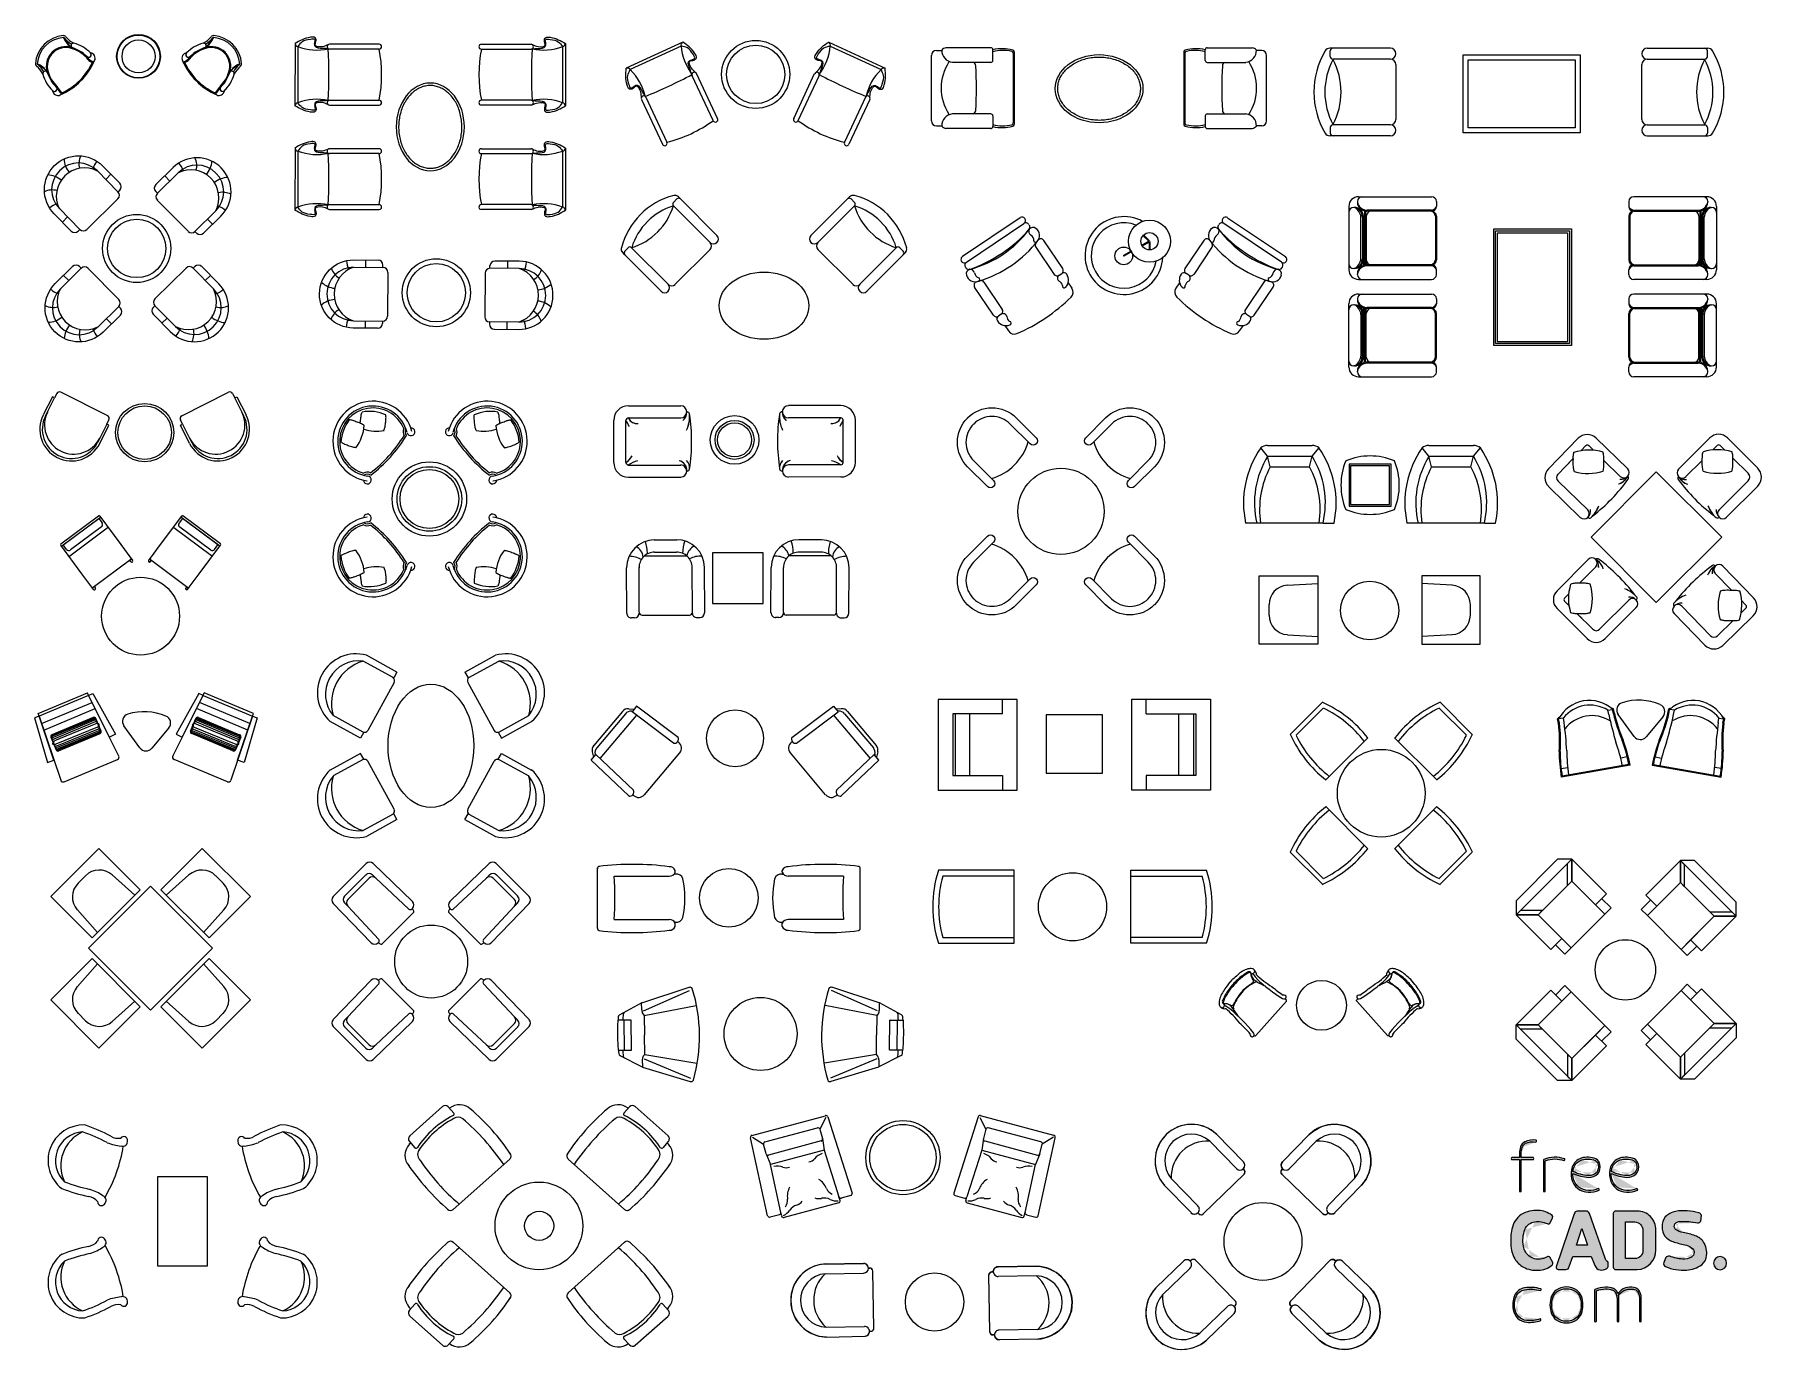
# Model space of a CAD drawing. Header units: inches. Extents: x -1722 to 16025, y 4938 to 18448.
import ezdxf

# ---------------------------------------------------------------- set-up
doc = ezdxf.new("R2010")
doc.units = ezdxf.units.IN
doc.header["$MEASUREMENT"] = 0
doc.layers.add('freecads.com', color=7, linetype='Continuous')

# ---------------------------------------------------------------- blocks, each defined once
blk = doc.blocks.new('A$C7A693FB6')
at = {"layer": 'freecads.com', "true_color": 0xc7c8ca}
h = blk.add_hatch(color=9, dxfattribs=at)
h.dxf.hatch_style = 1
edge = h.paths.add_edge_path()
edge.add_arc((140.2, 300.7), 21.6, 108.2032, 160.6504)
edge.add_arc((147.7, 297.5), 29.8, 159.6979, 228.7066)
edge.add_arc((146.3, 302.2), 32.7, 235.9813, 295.5016)
edge.add_arc((160.1, 273.1), 0.492, 299.5324, 342.7687)
edge.add_arc((158.6, 273.3), 2.03, 349.6683, 421.3351)
edge.add_arc((159.4, 274.6), 0.492, 68.2348, 110.6838)
edge.add_arc((146.3, 302.2), 30, 236.3084, 295.5145, ccw=False)
edge.add_arc((147.7, 297.5), 27.1, 178.6471, 228.3466, ccw=False)
edge.add_arc((147.9, 356), 64, 244.7473, 266.8824)
edge.add_arc((144.4, 313.1), 21, 269.8793, 310.7287)
edge.add_arc((145.8, 307.8), 16.3, 319.29, 373.6421)
edge.add_arc((149.6, 309.2), 12.4, 11.8632, 60.9542)
edge.add_arc((142.7, 288.6), 33.9, 67.7186, 105.9819)
edge = h.paths.add_edge_path(flags=16)
edge.add_arc((149.5, 309.1), 9.79, 12.2092, 59.9224, ccw=False)
edge.add_arc((145.7, 307.9), 13.7, -39.7856, 13.7242, ccw=False)
edge.add_arc((144.4, 313.1), 18.4, 270.0935, 310.0941, ccw=False)
edge.add_arc((147.9, 356), 61.3, 243.7873, 266.8152, ccw=False)
edge.add_arc((147.7, 297.5), 27.2, 159.6149, 172.5493, ccw=False)
edge.add_arc((140.2, 300.7), 18.9, 108.3589, 160.6504, ccw=False)
edge.add_arc((142.7, 288.6), 31.2, 68.0221, 105.885, ccw=False)
edge = h.paths.add_edge_path()
edge.add_arc((198.2, 300.7), 21.6, 108.2032, 160.6504)
edge.add_arc((205.8, 297.5), 29.8, 159.6979, 228.7066)
edge.add_arc((204.4, 302.2), 32.7, 235.9813, 295.5016)
edge.add_arc((218.2, 273.1), 0.492, 299.5324, 342.7687)
edge.add_arc((216.7, 273.3), 2.03, 349.6683, 421.3351)
edge.add_arc((217.5, 274.6), 0.492, 68.2348, 110.6838)
edge.add_arc((204.4, 302.2), 30, 236.3084, 295.5145, ccw=False)
edge.add_arc((205.8, 297.5), 27.1, 178.6471, 228.3466, ccw=False)
edge.add_arc((205.9, 356), 64, 244.7473, 266.8824)
edge.add_arc((202.5, 313.1), 21, 269.8793, 310.7287)
edge.add_arc((203.8, 307.8), 16.3, 319.29, 373.6421)
edge.add_arc((207.6, 309.2), 12.4, 11.8632, 60.9542)
edge.add_arc((200.8, 288.6), 33.9, 67.7186, 105.9819)
edge = h.paths.add_edge_path(flags=16)
edge.add_arc((207.5, 309.1), 9.79, 12.2092, 59.9224, ccw=False)
edge.add_arc((203.8, 307.9), 13.7, -39.7856, 13.7242, ccw=False)
edge.add_arc((202.5, 313.1), 18.4, 270.0935, 310.0941, ccw=False)
edge.add_arc((205.9, 356), 61.3, 243.7873, 266.8152, ccw=False)
edge.add_arc((205.8, 297.5), 27.2, 159.6149, 172.5493, ccw=False)
edge.add_arc((198.2, 300.7), 18.9, 108.3589, 160.6504, ccw=False)
edge.add_arc((200.8, 288.6), 31.2, 68.0221, 105.885, ccw=False)
edge = h.paths.add_edge_path()
edge.add_arc((77.4, 318.2), 1.19, 119.6439, 181.8497)
edge.add_line((76.3, 318.1), (76.3, 271.2))
edge.add_arc((76.7, 271.3), 0.492, 184.0307, 227.2669)
edge.add_arc((77.6, 272.6), 2.03, 234.1666, 305.8334)
edge.add_arc((78.4, 271.3), 0.492, 312.7331, 364.8189)
edge.add_line((78.9, 271.3), (78.9, 316.9))
edge.add_arc((79.5, 316.8), 0.531, 103.609, 169.2528, ccw=False)
edge.add_arc((93.8, 277.6), 42.3, 71.4033, 110.039, ccw=False)
edge.add_arc((107.4, 318.1), 0.492, 256.2307, 298.6794)
edge.add_arc((106.5, 319.3), 2.03, 305.579, 377.2459)
edge.add_arc((108, 319.7), 0.492, 24.1455, 67.3817)
edge.add_arc((93.8, 277.6), 45, 71.4125, 112.1747)
edge = h.paths.add_edge_path()
edge.add_arc((65.2, 347.6), 0.492, 31.5557, 74.792)
edge.add_arc((60, 321.1), 27.5, 78.8227, 115.3412)
edge.add_arc((55.1, 333.7), 14, 119.3679, 161.4017)
edge.add_arc((70.5, 328.2), 30.4, 160.8956, 180.0053)
edge.add_line((40.1, 328.2), (40.1, 321.9))
edge.add_line((40.1, 321.9), (28.4, 321.9))
edge.add_arc((28.4, 321.4), 0.492, 94.0307, 137.2669)
edge.add_arc((29.7, 320.5), 2.03, 144.1666, 215.8334)
edge.add_arc((28.4, 319.7), 0.492, 222.7331, 274.0307)
edge.add_line((28.5, 319.2), (40.1, 319.2))
edge.add_line((40.1, 319.2), (40.1, 271.2))
edge.add_arc((40.6, 271.3), 0.492, 184.0307, 227.2669)
edge.add_arc((41.4, 272.6), 2.03, 234.1666, 305.8334)
edge.add_arc((42.3, 271.3), 0.492, 312.7331, 364.8189)
edge.add_line((42.8, 271.3), (42.8, 319.2))
edge.add_line((42.8, 319.2), (61.2, 319.2))
edge.add_arc((61.1, 319.7), 0.492, 274.0307, 317.2669)
edge.add_arc((59.9, 320.5), 2.03, 324.1666, 395.8334)
edge.add_arc((61.1, 321.4), 0.492, 42.7331, 94.0727)
edge.add_line((61.1, 321.9), (42.8, 321.9))
edge.add_line((42.8, 321.9), (42.8, 328.2))
edge.add_arc((70.5, 328.2), 27.7, 160.8486, 180.006, ccw=False)
edge.add_arc((55.1, 333.7), 11.3, 119.8318, 161.4017, ccw=False)
edge.add_arc((60, 321.1), 24.8, 78.8072, 115.1174, ccw=False)
edge.add_arc((64.8, 345.9), 0.492, 263.6404, 306.0896)
edge.add_arc((63.7, 347), 2.03, 312.9893, 384.6561)
at = {"layer": 'freecads.com', "true_color": 0x000000}
h = blk.add_hatch(color=18, dxfattribs=at)
h.dxf.hatch_style = 1
edge = h.paths.add_edge_path()
edge.add_arc((343.2, 162.5), 9.84, 0, 180)
edge.add_arc((343.2, 162.5), 9.84, 180, 360)
edge = h.paths.add_edge_path()
edge.add_arc((290.9, 177.6), 32, 353.2755, 391.5868)
edge.add_arc((298.2, 181.1), 24, 33.6762, 72.6013)
edge.add_arc((270.9, 107.8), 102.2, 70.2743, 80.6553)
edge.add_arc((291, 232.7), 24.3, 231.7921, 261.6353, ccw=False)
edge.add_arc((280.3, 218.4), 6.4, 145.1713, 228.2716, ccw=False)
edge.add_arc((282.8, 215.3), 10.3, 93.5563, 139.1099, ccw=False)
edge.add_arc((286.9, 112.8), 112.8, 78.6412, 92.3981, ccw=False)
edge.add_arc((310, 227.9), 4.55, 258.6545, 335.5687)
edge.add_line((314.1, 226), (314.8, 234.8))
edge.add_arc((309.6, 233), 5.53, 18.891, 74.6173)
edge.add_arc((288.6, 166.7), 75.1, 72.5868, 99.7343)
edge.add_arc((281, 212.5), 28.7, 100.4409, 136.3423)
edge.add_arc((280.5, 217.7), 24.9, 144.0896, 180.8594)
edge.add_arc((279.6, 216.8), 24.1, 178.6572, 213.8745)
edge.add_arc((283.9, 225.8), 33, 222.7985, 252.075)
edge.add_arc((409.9, 669.9), 494.6, 254.0209, 256.235)
edge.add_arc((287.9, 170.3), 19.7, 44.2065, 77.3059, ccw=False)
edge.add_arc((297, 179.1), 7.01, -1.5002, 44.565, ccw=False)
edge.add_arc((295.8, 179), 8.26, 298.2312, 359.045, ccw=False)
edge.add_arc((287.8, 193), 24.4, 266.4157, 299.1336, ccw=False)
edge.add_arc((292.8, 245), 76.6, 250.4022, 265.1528, ccw=False)
edge.add_arc((265.6, 167.4), 5.67, 74.6877, 141.4682)
edge.add_line((261.1, 170.9), (258, 163.3))
edge.add_arc((262.6, 161.8), 4.89, 162.3867, 246.1384)
edge.add_arc((287.4, 220.4), 68.5, 246.9512, 273.9898)
edge.add_arc((289.7, 197.1), 45.1, 273.2113, 304.7436)
edge.add_arc((301.5, 176.3), 21.4, 310.5275, 353.5632)
edge = h.paths.add_edge_path()
edge.add_line((246.1, 182.6), (246.1, 212.3))
edge.add_arc((218.2, 213.3), 27.9, 357.9871, 450.5804)
edge.add_line((217.9, 241.2), (185.3, 241.2))
edge.add_arc((185.8, 237.1), 4.16, 96.3456, 170.0568)
edge.add_line((181.7, 237.8), (181.7, 156.5))
edge.add_arc((185.7, 156.8), 4.06, 184.3653, 271.2719)
edge.add_line((185.8, 152.8), (218, 152.8))
edge.add_arc((216.7, 182.1), 29.4, 272.6774, 360.9802)
edge = h.paths.add_edge_path(flags=16)
edge.add_line((214.6, 169.4), (200.2, 169.4))
edge.add_line((200.2, 169.4), (200.2, 224.9))
edge.add_line((200.2, 224.9), (214.4, 224.9))
edge.add_arc((213.5, 211.8), 13.1, 0.9489, 86.2002, ccw=False)
edge.add_line((226.6, 212), (226.6, 182.1))
edge.add_arc((214, 182), 12.6, -87.3659, 0.116, ccw=False)
edge = h.paths.add_edge_path()
edge.add_arc((140.8, 236.1), 5.19, 16.4292, 86.1417)
edge.add_line((141.1, 241.3), (127.3, 241.3))
edge.add_arc((128.5, 235.7), 5.73, 101.4097, 167.218)
edge.add_line((122.9, 237), (95.5, 157.2))
edge.add_arc((98.6, 156.2), 3.3, 161.4831, 264.7227)
edge.add_line((98.3, 152.9), (110.1, 152.9))
edge.add_arc((110.1, 158.2), 5.25, 270.1955, 350.0571)
edge.add_line((115.3, 157.3), (120.5, 172.7))
edge.add_line((120.5, 172.7), (148.3, 172.7))
edge.add_line((148.3, 172.7), (152.9, 161.3))
edge.add_arc((165.8, 164.7), 13.4, 194.7671, 239.9582)
edge.add_arc((164.3, 166.6), 14.5, 248.9626, 292.884)
edge.add_arc((167.2, 160.3), 7.57, 291.4321, 335.0885)
edge.add_line((174, 157.2), (174, 162.9))
edge.add_arc((170.2, 162.5), 3.82, 5.4221, 57.8418)
edge.add_arc((176.9, 171.8), 7.65, 194.194, 232.3928, ccw=False)
edge.add_line((169.5, 169.9), (145.8, 237.6))
h.paths.add_polyline_path([(142.8, 189.6), (126, 189.6), (134.4, 215)], flags=16)
edge = h.paths.add_edge_path()
edge.add_arc((86.9, 162.4), 3.83, 312.13, 377.9723)
edge.add_line((90.5, 163.6), (86.2, 171.5))
edge.add_arc((83.8, 169.1), 3.38, 45.3368, 125.9106)
edge.add_arc((66.5, 199.8), 31.8, 284.0105, 298.7692, ccw=False)
edge.add_arc((69.2, 191.6), 23.3, 236.3773, 282.4507, ccw=False)
edge.add_arc((69.3, 191.9), 23.6, 189.0063, 236.5288, ccw=False)
edge.add_arc((92.9, 196.7), 47.6, 159.5296, 190.2369, ccw=False)
edge.add_arc((65.6, 206.5), 18.6, 96.741, 158.3335, ccw=False)
edge.add_arc((68.1, 191.8), 33.5, 65.183, 97.9877, ccw=False)
edge.add_arc((83.8, 225), 3.28, 239.7305, 312.0219)
edge.add_line((85.9, 222.6), (90.2, 231.1))
edge.add_arc((87.4, 232.3), 3.05, 337.0357, 411.596)
edge.add_arc((68.1, 207.4), 34.6, 52.25, 89.0043)
edge.add_arc((65.6, 195.8), 46.2, 86.1699, 119.598)
edge.add_arc((62.2, 208), 34.1, 124.7792, 170.4355)
edge.add_arc((113.3, 196), 86.5, 168.1953, 183.4664)
edge.add_arc((69.9, 191.2), 43, 180.5397, 210.759)
edge.add_arc((63.1, 187.1), 35, 210.6749, 240.8973)
edge.add_arc((65.1, 193.1), 41.2, 242.4636, 274.8321)
edge.add_arc((69.2, 182.6), 30.7, 268.9387, 311.3035)
at = {"layer": 'freecads.com', "true_color": 0xc7c8ca}
h = blk.add_hatch(color=9, dxfattribs=at)
h.dxf.hatch_style = 1
edge = h.paths.add_edge_path()
edge.add_arc((208.3, 95.1), 28.4, 81.6401, 105.1341, ccw=False)
edge.add_arc((211.1, 113.9), 9.45, 40.5081, 82.2331, ccw=False)
edge.add_arc((204.6, 110.4), 16.7, 0.054, 34.8754, ccw=False)
edge.add_line((221.3, 110.5), (221.3, 74.7))
edge.add_arc((221.8, 74.7), 0.492, 184.0307, 227.2669)
edge.add_arc((222.6, 76), 2.03, 234.1666, 305.8334)
edge.add_arc((223.5, 74.7), 0.492, 312.7331, 364.8189)
edge.add_line((224, 74.8), (224, 110.5))
edge.add_arc((204.6, 110.4), 19.4, 0.054, 35.2559)
edge.add_arc((211.1, 113.9), 12.1, 39.8679, 80.5824)
edge.add_arc((208.3, 95.1), 31.1, 81.0463, 105.3183)
edge.add_arc((207.3, 103.6), 22.7, 108.6515, 144.956)
edge.add_arc((166.1, 107.9), 24.2, 21.0189, 30.5301)
edge.add_arc((177.7, 113.6), 11.4, 35.5956, 68.0751)
edge.add_arc((171.2, 98.6), 27.7, 67.1578, 92.604)
edge.add_arc((171, 83.4), 42.9, 91.3565, 112.8387)
edge.add_arc((154.9, 121.7), 1.42, 115.667, 172.486)
edge.add_line((153.5, 121.9), (153.5, 74.7))
edge.add_arc((154, 74.7), 0.492, 184.0307, 227.2669)
edge.add_arc((154.9, 76), 2.03, 234.1666, 305.8334)
edge.add_arc((155.7, 74.7), 0.492, 312.7331, 364.8189)
edge.add_line((156.2, 74.8), (156.2, 120.5))
edge.add_arc((156.7, 120.5), 0.487, 108.9324, 183.4201, ccw=False)
edge.add_arc((171, 83.4), 40.2, 91.3565, 111.0295, ccw=False)
edge.add_arc((171.2, 98.6), 25.1, 67.1614, 92.727, ccw=False)
edge.add_arc((177.7, 113.6), 8.68, 36.3561, 68.3435, ccw=False)
edge.add_arc((166.1, 107.9), 21.6, 1.6619, 30.2022, ccw=False)
edge.add_line((187.6, 108.6), (187.6, 74.7))
edge.add_arc((188.1, 74.7), 0.492, 184.0307, 227.2669)
edge.add_arc((189, 76), 2.03, 234.1666, 305.8334)
edge.add_arc((189.8, 74.7), 0.492, 312.7331, 364.8189)
edge.add_line((190.3, 74.8), (190.3, 108.6))
edge.add_arc((166.1, 107.9), 24.2, 1.5671, 13.3996)
edge.add_arc((208.1, 102.1), 21.7, 109.54, 148.0755, ccw=False)
edge = h.paths.add_edge_path()
edge.add_arc((109.9, 101.5), 26.4, 25.1911, 49.7065)
edge.add_arc((111.4, 99.6), 27, 54.7289, 90.5541)
edge.add_arc((110.8, 99.6), 27, 89.4459, 125.2711)
edge.add_arc((112.3, 101.5), 26.4, 130.2935, 154.8089)
edge.add_arc((126.2, 99.4), 40.1, 160.513, 179.9534)
edge.add_arc((126.2, 99.4), 40.1, 180.0466, 199.487)
edge.add_arc((112.3, 97.3), 26.4, 205.1911, 229.7065)
edge.add_arc((110.8, 99.2), 27, 234.7289, 270.5541)
edge.add_arc((111.4, 99.2), 27, 269.4459, 305.2711)
edge.add_arc((109.9, 97.3), 26.4, 310.2935, 334.8089)
edge.add_arc((96, 99.4), 40.1, 340.513, 359.9534)
edge.add_arc((96, 99.4), 40.1, 0.0466, 19.487)
edge = h.paths.add_edge_path(flags=16)
edge.add_arc((96, 99.4), 37.4, 340.72, 359.9534, ccw=False)
edge.add_arc((109.9, 97.3), 23.7, 310.5838, 334.4879, ccw=False)
edge.add_arc((111.2, 99.5), 24.6, 269.6918, 304.8956, ccw=False)
edge.add_arc((111, 99.5), 24.6, 235.1134, 270.3057, ccw=False)
edge.add_arc((112.3, 97.3), 23.7, 205.5121, 229.4214, ccw=False)
edge.add_arc((126.2, 99.4), 37.4, 180.0466, 199.28, ccw=False)
edge.add_arc((126.2, 99.4), 37.4, 160.72, 179.9534, ccw=False)
edge.add_arc((112.3, 101.5), 23.7, 130.5786, 154.4879, ccw=False)
edge.add_arc((111, 99.3), 24.6, 89.6943, 124.8866, ccw=False)
edge.add_arc((111.2, 99.3), 24.6, 55.1044, 90.3082, ccw=False)
edge.add_arc((109.9, 101.5), 23.7, 25.5121, 49.4162, ccw=False)
edge.add_arc((96, 99.4), 37.4, 0.0466, 19.28, ccw=False)
edge = h.paths.add_edge_path()
edge.add_arc((51.6, 104.5), 21, 100.2294, 155.6131)
edge.add_arc((67.2, 99.6), 37.3, 158.6376, 190.7802)
edge.add_arc((56.4, 97.4), 26.3, 190.5065, 223.1434)
edge.add_arc((54.2, 98.8), 25.7, 228.692, 262.7062)
edge.add_arc((55, 128.1), 55, 265.7633, 288.1939)
edge.add_arc((72, 76.3), 0.492, 290.7427, 333.9789)
edge.add_arc((70.5, 76.7), 2.03, 340.8785, 412.5454)
edge.add_arc((71.5, 77.9), 0.492, 59.445, 103.2123)
edge.add_arc((55, 128.1), 52.3, 265.843, 288.2651, ccw=False)
edge.add_arc((54.2, 98.8), 23, 229.0155, 262.5307, ccw=False)
edge.add_arc((56.4, 97.4), 23.6, 190.4758, 222.8276, ccw=False)
edge.add_arc((67.2, 99.6), 34.6, 158.7569, 190.7802, ccw=False)
edge.add_arc((51.6, 104.5), 18.3, 100.2956, 155.395, ccw=False)
edge.add_arc((56.9, 70.1), 53.2, 73.8674, 99.2818, ccw=False)
edge.add_arc((71.8, 121.6), 0.492, 258.8985, 299.6751)
edge.add_arc((70.8, 122.8), 2.03, 306.5747, 378.2416)
edge.add_arc((72.3, 123.3), 0.492, 25.1412, 71.2534)
edge.add_arc((56.9, 70.1), 55.9, 73.8441, 99.3056)
at = {"layer": 'freecads.com'}
for points in [[(65.6, 347.9, 0.190924), (65.3, 348.1, 0.160704), (48.2, 345.9, 0.185491), (41.8, 338.2, 0.083576), (40.1, 328.2), (40.1, 321.9), (28.4, 321.9, 0.190924), (28.1, 321.7, 0.323313), (28.1, 319.3, 0.227643), (28.5, 319.2), (40.1, 319.2), (40.1, 271.2, 0.190924), (40.2, 270.9, 0.323313), (42.6, 270.9, 0.231263), (42.8, 271.3), (42.8, 319.2), (61.2, 319.2, 0.190924), (61.5, 319.3, 0.323313), (61.5, 321.7, 0.227835), (61.1, 321.9), (42.8, 321.9), (42.8, 328.2, -0.083785), (44.3, 337.3, -0.183399), (49.4, 343.6, -0.159772), (64.8, 345.4, 0.187367), (65.1, 345.5, 0.323313)], [(76.9, 319.2, 0.278292), (76.3, 318.1), (76.3, 271.2, 0.190924), (76.4, 270.9, 0.323313), (78.8, 270.9, 0.231263), (78.9, 271.3), (78.9, 316.9, -0.294524), (79.3, 317.3, -0.170195), (107.3, 317.6, 0.187365), (107.7, 317.7, 0.323313), (108.4, 319.9, 0.190924), (108.1, 320.2, 0.179758)], [(133.4, 321.2, 0.232924), (119.8, 307.8, 0.31055), (128, 275.1, 0.265707), (160.4, 272.7, 0.190924), (160.6, 272.9, 0.323313), (159.6, 275.1, 0.187366), (159.2, 275.1, -0.26424), (129.7, 277.2, -0.220319), (120.6, 298.1, 0.096884), (144.4, 292.1, 0.180151), (158.2, 297.2, 0.241704), (161.7, 311.7, 0.217537), (155.6, 320, 0.168524)], [(154.4, 317.5, -0.211249), (159.1, 311.1, -0.237818), (156.3, 299.1, -0.176329), (144.5, 294.8, -0.100817), (120.8, 301, -0.056497), (122.3, 306.9, -0.232209), (134.2, 318.6, -0.166728)], [(191.4, 321.2, 0.232924), (177.8, 307.8, 0.31055), (186.1, 275.1, 0.265707), (218.4, 272.7, 0.190924), (218.7, 272.9, 0.323313), (217.6, 275.1, 0.187366), (217.3, 275.1, -0.26424), (187.7, 277.2, -0.220319), (178.6, 298.1, 0.096884), (202.5, 292.1, 0.180151), (216.2, 297.2, 0.241704), (219.7, 311.7, 0.217537), (213.6, 320, 0.168524)], [(212.4, 317.5, -0.211249), (217.1, 311.1, -0.237818), (214.3, 299.1, -0.176329), (202.5, 294.8, -0.100817), (178.9, 301, -0.056497), (180.3, 306.9, -0.232209), (192.2, 318.6, -0.166728)], [(89.4, 159.6, 0.295465), (90.5, 163.6), (86.2, 171.5, 0.366808), (81.8, 171.9, -0.064486), (74.2, 168.9, -0.203786), (56.3, 172.2, -0.21038), (46, 188.2, -0.134793), (48.3, 213.3, -0.275411), (63.4, 225, -0.144123), (82.1, 222.2, 0.326326), (85.9, 222.6), (90.2, 231.1, 0.337316), (89.3, 234.7, 0.16176), (68.7, 242, 0.146901), (42.8, 236, 0.201891), (28.6, 213.7, 0.066731), (27, 190.8, 0.132626), (33, 169.2, 0.13264), (46.1, 156.5, 0.142181), (68.6, 152, 0.186986)], [(145.8, 237.6, 0.31392), (141.1, 241.3), (127.3, 241.3, 0.295304), (122.9, 237), (95.5, 157.2, 0.483632), (98.3, 152.9), (110.1, 152.9, 0.363287), (115.3, 157.3), (120.5, 172.7), (148.3, 172.7), (152.9, 161.3, 0.199779), (159.1, 153.1, 0.194024), (169.9, 153.3, 0.192825), (174, 157.2), (174, 162.9, 0.232798), (172.2, 165.7, -0.168235), (169.5, 169.9)], [(246.1, 182.6), (246.1, 212.3, 0.427533), (217.9, 241.2), (185.3, 241.2, 0.333195), (181.7, 237.8), (181.7, 156.5, 0.398487), (185.8, 152.8), (218, 152.8, 0.405564)], [(322.7, 173.9, 0.168739), (318.2, 194.4, 0.171495), (305.4, 204, 0.045327), (287.5, 208.6, -0.130956), (276, 213.6, -0.379367), (275, 222, -0.201424), (282.1, 225.6, -0.060098), (309.1, 223.5, 0.348796), (314.1, 226), (314.8, 234.8, 0.24806), (311, 238.4, 0.119011), (275.9, 240.7, 0.157944), (260.3, 232.3, 0.161829), (255.6, 217.4, 0.154885), (259.7, 203.4, 0.128442), (273.7, 194.4, 0.009661), (292.2, 189.5, -0.145436), (302, 184, -0.203748), (304, 178.9, -0.271759), (299.7, 171.7, -0.143736), (286.3, 168.7, -0.06445), (267.1, 172.9, 0.299921), (261.1, 170.9), (258, 163.3, 0.382622), (260.7, 157.4, 0.118528), (292.2, 152.1, 0.13846), (315.4, 160, 0.190017)], [(214.6, 169.4), (200.2, 169.4), (200.2, 224.9), (214.4, 224.9, -0.390142), (226.6, 212), (226.6, 182.1, -0.401399)], [(353, 162.5, 1), (333.3, 162.5, 1)], [(47.9, 125.2, 0.246474), (32.4, 113.2, 0.141175), (30.5, 92.6, 0.143376), (37.2, 79.4, 0.149514), (50.9, 73.2, 0.098186), (72.2, 75.8, 0.190924), (72.4, 76.1, 0.323313), (71.8, 78.3, 0.193327), (71.4, 78.4, -0.098148), (51.2, 75.9, -0.147289), (39.1, 81.4, -0.142106), (33.2, 93.1, -0.140645), (34.9, 112.1, -0.245158), (48.3, 122.5, -0.111348), (71.7, 121.1, 0.179823), (72, 121.2, 0.323313), (72.7, 123.5, 0.203962), (72.4, 123.7, 0.111556)], [(133.7, 112.7, 0.107378), (126.9, 121.6, 0.157603), (111.1, 126.6, 0.157603), (95.3, 121.6, 0.107378), (88.5, 112.7, 0.085029), (86.2, 99.4, 0.085029), (88.5, 86.1, 0.107378), (95.3, 77.2, 0.157603), (111.1, 72.2, 0.157603), (126.9, 77.2, 0.107378), (133.7, 86.1, 0.085029), (136, 99.4, 0.085029)], [(133.3, 99.4, -0.084119), (131.3, 87.1, -0.104681), (125.3, 79.3, -0.154825), (111.1, 74.9, -0.154774), (96.9, 79.3, -0.104704), (90.9, 87.1, -0.084119), (88.8, 99.4, -0.084119), (90.9, 111.7, -0.104704), (96.9, 119.5, -0.154774), (111.1, 123.9, -0.154825), (125.3, 119.5, -0.104681), (131.3, 111.7, -0.084119)], [(200.8, 122.5, -0.102872), (212.4, 123.2, -0.184098), (218.3, 120, -0.153117), (221.3, 110.5), (221.3, 74.7, 0.190924), (221.5, 74.4, 0.323313), (223.8, 74.4, 0.231263), (224, 74.8), (224, 110.5, 0.154817), (220.4, 121.6, 0.179543), (213.1, 125.8, 0.106304), (200, 125.1, 0.159746), (188.7, 116.6, 0.041525), (187, 120.2, 0.142675), (182, 124.2, 0.111488), (169.9, 126.3, 0.094009), (154.3, 123, 0.253127), (153.5, 121.9), (153.5, 74.7, 0.190924), (153.7, 74.4, 0.323313), (156, 74.4, 0.231263), (156.2, 74.8), (156.2, 120.5, -0.336963), (156.5, 121, -0.086051), (170, 123.6, -0.112016), (180.9, 121.7, -0.140485), (184.7, 118.8, -0.125178), (187.6, 108.6), (187.6, 74.7, 0.190924), (187.8, 74.4, 0.323313), (190.2, 74.4, 0.231263), (190.3, 74.8), (190.3, 108.6, 0.051675), (189.7, 113.6, -0.169746)]]:
    blk.add_lwpolyline(points, format="xyb", close=True, dxfattribs=at)
blk.add_lwpolyline([(142.8, 189.6), (126, 189.6), (134.4, 215)], close=True, dxfattribs=at)

msp = doc.modelspace()

# ---------------------------------------------------------------- linework, layer by layer
at = {"layer": 'freecads.com'}
for p, q in [((955, 18355), (954, 17716)), ((985, 18324), (984, 17747)), ((1820, 18348), (1310, 18348)), ((1820, 18298), (1310, 18298)), ((2870, 18348), (3380, 18348)), ((2870, 18298), (3380, 18298)), ((3705, 18324), (3705, 17747)), ((3735, 18355), (3735, 17716)), ((4939, 18371), (4359, 18101)), ((4923, 18330), (4400, 18087)), ((6439, 18371), (7018, 18101)), ((6454, 18330), (6977, 18087)), ((7546, 18284), (7600, 18284)), ((7674, 18312), (7644, 18312)), ((8106, 18312), (7674, 18312)), ((8126, 18182), (8126, 18292)), ((10309, 18182), (10309, 18292)), ((10329, 18312), (10762, 18312)), ((10762, 18312), (10791, 18312)), ((10889, 18284), (10835, 18284)), ((11622, 18307), (11589, 18307)), ((11594, 18223), (11594, 18279)), ((12212, 18307), (11622, 18307)), ((14851, 18307), (15441, 18307)), ((15441, 18307), (15474, 18307)), ((15469, 18223), (15469, 18279)), ((7496, 17560), (7496, 18234)), ((8106, 18162), (7710, 18162)), ((8336, 18256), (8336, 17539)), ((8346, 18269), (8346, 17525)), ((10089, 18269), (10089, 17525)), ((10099, 18256), (10099, 17539)), ((10329, 18162), (10725, 18162)), ((10939, 17560), (10939, 18234)), ((12212, 18195), (11622, 18195)), ((12269, 17576), (12269, 18139)), ((12960, 17438), (12960, 18238)), ((12960, 18238), (14160, 18238)), ((13010, 17488), (13010, 18188)), ((13010, 18188), (14110, 18188)), ((14110, 18188), (14110, 17488)), ((14160, 18238), (14160, 17438)), ((14794, 17576), (14794, 18139)), ((14851, 18195), (15441, 18195)), ((5252, 17563), (5037, 18025)), ((5297, 17584), (5082, 18046)), ((6080, 17584), (6295, 18046)), ((6125, 17563), (6341, 18025)), ((1309, 17773), (1819, 17773)), ((3380, 17773), (2870, 17773)), ((4515, 17782), (4731, 17320)), ((4561, 17803), (4776, 17341)), ((6816, 17803), (6601, 17341)), ((6862, 17782), (6646, 17320)), ((1309, 17723), (1819, 17723)), ((3380, 17723), (2870, 17723)), ((8106, 17632), (7710, 17632)), ((8126, 17612), (8126, 17502)), ((10309, 17612), (10309, 17502)), ((10329, 17632), (10725, 17632)), ((7546, 17510), (7600, 17510)), ((7674, 17482), (7644, 17482)), ((8106, 17482), (7674, 17482)), ((10329, 17482), (10762, 17482)), ((10762, 17482), (10791, 17482)), ((10889, 17510), (10835, 17510)), ((11622, 17407), (11589, 17407)), ((11594, 17492), (11594, 17435)), ((12212, 17520), (11622, 17520)), ((12212, 17407), (11622, 17407)), ((14160, 17438), (12960, 17438)), ((14110, 17488), (13010, 17488)), ((14851, 17520), (15441, 17520)), ((14851, 17407), (15441, 17407)), ((15441, 17407), (15474, 17407)), ((15469, 17492), (15469, 17435)), ((955, 17282), (954, 16643)), ((985, 17251), (984, 16674)), ((1820, 17275), (1310, 17275)), ((1820, 17225), (1310, 17225)), ((2870, 17275), (3380, 17275)), ((2870, 17225), (3380, 17225)), ((3705, 17251), (3705, 16674)), ((3735, 17282), (3735, 16643)), ((-1075, 17046), (-865, 16832)), ((-937, 17012), (-990, 16960)), ((-246, 17028), (-459, 16817)), ((-384, 16996), (-332, 16943)), ((-865, 16761), (-1186, 16445)), ((-865, 16832), (-847, 16849)), ((-459, 16817), (-477, 16835)), ((-460, 16746), (-144, 16426)), ((1309, 16700), (1819, 16700)), ((3380, 16700), (2870, 16700)), ((4844, 16723), (4880, 16759)), ((5220, 16311), (4844, 16687)), ((4915, 16759), (4894, 16780)), ((5291, 16383), (4915, 16759)), ((6257, 16383), (6633, 16759)), ((6329, 16311), (6705, 16687)), ((6633, 16759), (6654, 16780)), ((6705, 16723), (6669, 16759)), ((11784, 16682), (11784, 16032)), ((11872, 16732), (11872, 16726)), ((11884, 16782), (12634, 16782)), ((12684, 16732), (12684, 16682)), ((14662, 16732), (14662, 16682)), ((15462, 16782), (14712, 16782)), ((15474, 16732), (15474, 16726)), ((15562, 16682), (15562, 16032)), ((-1467, 16660), (-1256, 16446)), ((-1382, 16574), (-1436, 16521)), ((140, 16636), (-73, 16425)), ((54, 16551), (107, 16498)), ((1309, 16650), (1819, 16650)), ((3380, 16650), (2870, 16650)), ((8406, 16566), (7814, 16167)), ((7854, 16108), (8446, 16507)), ((7854, 16108), (8446, 16507)), ((11092, 16108), (10499, 16507)), ((11092, 16108), (10499, 16507)), ((10539, 16566), (11132, 16167)), ((11842, 16671), (11834, 16671)), ((11909, 16132), (11909, 16571)), ((11924, 16574), (11924, 16132)), ((11934, 16582), (11934, 16076)), ((11944, 16636), (11944, 16079)), ((11954, 16634), (11954, 16081)), ((11964, 16582), (11964, 16082)), ((12634, 16632), (11971, 16632)), ((12634, 16642), (11972, 16642)), ((12634, 16632), (12014, 16632)), ((12674, 16582), (12674, 16132)), ((12684, 16582), (12684, 16132)), ((14662, 16582), (14662, 16132)), ((14672, 16582), (14672, 16132)), ((14712, 16642), (15374, 16642)), ((14712, 16632), (15332, 16632)), ((14712, 16632), (15374, 16632)), ((15382, 16582), (15382, 16082)), ((15392, 16634), (15392, 16081)), ((15402, 16636), (15402, 16079)), ((15412, 16582), (15412, 16076)), ((15422, 16574), (15422, 16132)), ((15437, 16132), (15437, 16571)), ((15504, 16671), (15512, 16671)), ((-1256, 16446), (-1274, 16428)), ((-73, 16425), (-56, 16408)), ((8564, 16459), (8558, 16467)), ((8845, 16044), (8650, 16333)), ((9656, 16285), (9733, 16328)), ((9728, 16325), (9669, 16384)), ((9735, 16329), (9675, 16390)), ((10101, 16044), (10296, 16333)), ((10382, 16459), (10388, 16467)), ((4343, 16186), (4322, 16207)), ((4378, 16258), (4343, 16222)), ((4718, 15810), (4343, 16186)), ((4790, 15882), (4414, 16258)), ((5220, 16240), (4862, 15882)), ((6329, 16240), (6687, 15882)), ((6759, 15882), (7134, 16258)), ((6830, 15810), (7206, 16186)), ((7170, 16258), (7206, 16222)), ((7206, 16186), (7227, 16207)), ((8567, 16263), (8756, 15984)), ((9471, 16181), (9544, 16222)), ((9475, 16173), (9549, 16214)), ((9661, 16277), (9731, 16316)), ((9731, 16323), (9731, 16236)), ((9738, 16320), (9738, 16236)), ((10378, 16263), (10190, 15984)), ((-1456, 15835), (-1242, 16046)), ((-1423, 15973), (-1370, 15920)), ((-1242, 16046), (-1260, 16064)), ((-1172, 16045), (-856, 15725)), ((-163, 16049), (-484, 15733)), ((-93, 16048), (-75, 16066)), ((118, 15834), (-93, 16048)), ((86, 15973), (33, 15921)), ((1559, 16057), (1859, 16054)), ((1680, 16131), (1680, 16056)), ((1859, 16054), (1859, 16079)), ((1909, 16004), (1905, 15554)), ((2908, 15997), (2904, 15547)), ((2958, 16046), (2958, 16071)), ((3258, 16044), (2958, 16046)), ((3138, 16120), (3137, 16045)), ((7850, 16050), (7844, 16058)), ((8806, 15974), (8835, 15994)), ((8806, 15974), (8835, 15994)), ((10140, 15974), (10111, 15994)), ((10140, 15974), (10111, 15994)), ((11096, 16050), (11101, 16058)), ((11842, 16044), (11834, 16044)), ((11872, 15982), (11872, 15989)), ((12634, 16082), (11964, 16082)), ((12634, 16072), (11972, 16072)), ((12634, 16082), (12026, 16082)), ((12684, 15982), (12684, 16032)), ((14662, 15982), (14662, 16032)), ((14712, 16082), (15382, 16082)), ((14712, 16082), (15319, 16082)), ((14712, 16072), (15374, 16072)), ((15474, 15982), (15474, 15989)), ((15504, 16044), (15512, 16044)), ((8134, 15564), (7939, 15853)), ((8034, 15904), (8223, 15624)), ((8900, 15897), (8938, 15841)), ((10045, 15897), (10008, 15841)), ((10911, 15904), (10723, 15624)), ((10812, 15564), (11006, 15853)), ((11884, 15932), (12634, 15932)), ((15462, 15932), (14712, 15932)), ((-1070, 15443), (-856, 15654)), ((-856, 15654), (-839, 15636)), ((-485, 15662), (-502, 15645)), ((-274, 15448), (-485, 15662)), ((11784, 15032), (11784, 15682)), ((11842, 15671), (11834, 15671)), ((11872, 15732), (11872, 15726)), ((11884, 15782), (12634, 15782)), ((11934, 15132), (11934, 15639)), ((11944, 15079), (11944, 15636)), ((11954, 15081), (11954, 15634)), ((11964, 15132), (11964, 15632)), ((12634, 15632), (11964, 15632)), ((12634, 15642), (11972, 15642)), ((12634, 15632), (12026, 15632)), ((12684, 15732), (12684, 15682)), ((14662, 15732), (14662, 15682)), ((15462, 15782), (14712, 15782)), ((14712, 15642), (15374, 15642)), ((14712, 15632), (15382, 15632)), ((14712, 15632), (15319, 15632)), ((15382, 15132), (15382, 15632)), ((15392, 15081), (15392, 15634)), ((15402, 15079), (15402, 15636)), ((15412, 15132), (15412, 15639)), ((15474, 15732), (15474, 15726)), ((15504, 15671), (15512, 15671)), ((15562, 15032), (15562, 15682)), ((-984, 15528), (-931, 15475)), ((-359, 15535), (-412, 15482)), ((1555, 15507), (1855, 15504)), ((1676, 15506), (1675, 15431)), ((1855, 15504), (1855, 15479)), ((3254, 15494), (2954, 15496)), ((2954, 15496), (2954, 15471)), ((3133, 15495), (3133, 15420)), ((8213, 15575), (8184, 15555)), ((8213, 15575), (8184, 15555)), ((8249, 15458), (8287, 15402)), ((10697, 15458), (10659, 15402)), ((10732, 15575), (10762, 15555)), ((10732, 15575), (10762, 15555)), ((11909, 15582), (11909, 15144)), ((11924, 15141), (11924, 15582)), ((12674, 15132), (12674, 15582)), ((12684, 15132), (12684, 15582)), ((14662, 15132), (14662, 15582)), ((14672, 15132), (14672, 15582)), ((15422, 15141), (15422, 15582)), ((15437, 15582), (15437, 15144)), ((11842, 15044), (11834, 15044)), ((11872, 14982), (11872, 14989)), ((11884, 14932), (12634, 14932)), ((12634, 15082), (11971, 15082)), ((12634, 15072), (11972, 15072)), ((12634, 15082), (12014, 15082)), ((12684, 14982), (12684, 15032)), ((14662, 14982), (14662, 15032)), ((14712, 15082), (15332, 15082)), ((14712, 15082), (15374, 15082)), ((14712, 15072), (15374, 15072)), ((15462, 14932), (14712, 14932)), ((15474, 14982), (15474, 14989)), ((15504, 15044), (15512, 15044)), ((4381, 14634), (4918, 14634)), ((4981, 14571), (4984, 14571)), ((5963, 14572), (5959, 14572)), ((6562, 14635), (6025, 14635)), ((4231, 14050), (4231, 14484)), ((4356, 14050), (4356, 14484)), ((4381, 14509), (4918, 14509)), ((6563, 14510), (6025, 14510)), ((6588, 14052), (6588, 14485)), ((6713, 14052), (6713, 14486)), ((13836, 13987), (14141, 14300)), ((14171, 14175), (14219, 14224)), ((14250, 14224), (14296, 14180)), ((14325, 14302), (14650, 13986)), ((15493, 14303), (15173, 13983)), ((15569, 14226), (15524, 14181)), ((15649, 14177), (15601, 14226)), ((15986, 13994), (15677, 14303)), ((4381, 14025), (4918, 14025)), ((6563, 14027), (6026, 14026)), ((12218, 14033), (11788, 14033)), ((11788, 14033), (11788, 13603)), ((12218, 13603), (12218, 14033)), ((13934, 13931), (14091, 14093)), ((14045, 14046), (14091, 14093)), ((14405, 14073), (14574, 13908)), ((15416, 14073), (15249, 13906)), ((15890, 13937), (15730, 14096)), ((15776, 14050), (15730, 14096)), ((4381, 13900), (4918, 13900)), ((4981, 13963), (4984, 13963)), ((5964, 13964), (5960, 13964)), ((6564, 13902), (6026, 13901)), ((12203, 14018), (11803, 14018)), ((11803, 14018), (11803, 13618)), ((12203, 13618), (12203, 14018)), ((13934, 13860), (14239, 13564)), ((14944, 13954), (14273, 13283)), ((14651, 13909), (14653, 13907)), ((15616, 13283), (14944, 13954)), ((15173, 13906), (15170, 13904)), ((15890, 13866), (15589, 13566)), ((13838, 13802), (14163, 13486)), ((15986, 13809), (15666, 13489)), ((-1451, 13215), (-1065, 13502)), ((-1445, 13191), (-1044, 13489)), ((-1052, 13500), (-834, 13207)), ((-212, 13500), (-430, 13207)), ((182, 13191), (-220, 13489)), ((188, 13215), (-198, 13502)), ((11788, 13603), (12218, 13603)), ((11803, 13618), (12203, 13618)), ((14338, 13572), (14339, 13573)), ((15490, 13573), (15489, 13573)), ((15589, 13489), (15587, 13487)), ((15589, 13489), (15587, 13487)), ((-1427, 13205), (-1062, 13476)), ((-1359, 13092), (-974, 13379)), ((-1034, 13389), (-1352, 13152)), ((-1062, 13476), (-1028, 13430)), ((96, 13092), (-289, 13379)), ((-201, 13476), (-236, 13430)), ((-230, 13389), (89, 13152)), ((163, 13205), (-201, 13476)), ((14240, 13487), (14242, 13485)), ((14240, 13487), (14242, 13485)), ((-1235, 12908), (-1453, 13202)), ((-1392, 13158), (-1427, 13205)), ((-834, 13207), (-731, 13068)), ((-430, 13207), (-533, 13068)), ((-29, 12908), (190, 13202)), ((129, 13158), (163, 13205)), ((4647, 13256), (4877, 13257)), ((6364, 13256), (6134, 13257)), ((14273, 13283), (14944, 12611)), ((14944, 12611), (15616, 13283)), ((-733, 13055), (-1118, 12768)), ((-732, 13032), (-743, 13047)), ((-731, 13068), (-714, 13046)), ((-533, 13068), (-550, 13046)), ((-532, 13032), (-520, 13047)), ((-531, 13055), (-146, 12768)), ((4365, 12503), (4363, 12970)), ((4492, 12512), (4490, 12971)), ((4545, 13091), (4980, 13092)), ((4650, 13129), (4875, 13130)), ((5038, 12514), (5036, 12973)), ((5165, 12506), (5163, 12973)), ((5246, 13122), (5246, 12602)), ((5766, 13122), (5246, 13122)), ((5766, 12602), (5766, 13122)), ((5846, 12506), (5848, 12973)), ((5974, 12514), (5975, 12973)), ((6466, 13091), (6031, 13092)), ((6361, 13129), (6137, 13130)), ((6519, 12512), (6521, 12971)), ((6646, 12503), (6648, 12970)), ((13924, 12734), (14244, 13054)), ((14154, 12811), (14321, 12978)), ((14321, 13054), (14323, 13057)), ((15550, 12987), (15548, 12989)), ((15943, 12661), (15627, 12986)), ((-1132, 12770), (-1235, 12908)), ((-132, 12770), (-29, 12908)), ((10864, 12186), (10864, 12886)), ((10864, 12886), (11464, 12886)), ((11153, 12789), (11464, 12807)), ((11464, 12886), (11464, 12186)), ((13133, 12886), (12533, 12886)), ((12533, 12886), (12533, 12186)), ((12845, 12789), (12533, 12807)), ((13133, 12186), (13133, 12886)), ((15714, 12741), (15549, 12910)), ((-1115, 12747), (-1132, 12770)), ((-1108, 12776), (-1097, 12761)), ((-156, 12776), (-167, 12761)), ((-149, 12747), (-132, 12770)), ((5246, 12602), (5766, 12602)), ((14001, 12658), (14046, 12703)), ((14050, 12578), (14001, 12626)), ((14361, 12337), (14661, 12638)), ((14654, 12737), (14654, 12738)), ((14738, 12638), (14740, 12640)), ((14738, 12638), (14740, 12640)), ((15213, 12674), (15214, 12675)), ((15865, 12586), (15821, 12632)), ((4445, 12455), (4413, 12455)), ((4522, 12482), (5008, 12484)), ((5085, 12458), (5118, 12458)), ((5926, 12458), (5894, 12458)), ((6489, 12482), (6003, 12484)), ((6566, 12455), (6599, 12455)), ((10964, 12482), (10964, 12590)), ((13033, 12482), (13033, 12590)), ((14233, 12241), (13924, 12550)), ((14290, 12337), (14130, 12497)), ((14177, 12451), (14130, 12497)), ((14418, 12241), (14738, 12561)), ((15128, 12575), (15126, 12578)), ((15128, 12575), (15126, 12578)), ((15443, 12174), (15127, 12499)), ((15501, 12270), (15205, 12574)), ((15572, 12269), (15734, 12427)), ((15628, 12172), (15941, 12477)), ((15687, 12381), (15734, 12427)), ((15816, 12507), (15865, 12555)), ((11153, 12282), (11464, 12264)), ((12845, 12282), (12533, 12264)), ((2002, 11898), (1688, 12071)), ((2701, 11898), (3015, 12071)), ((11464, 12186), (10864, 12186)), ((12533, 12186), (13133, 12186)), ((1962, 11842), (1655, 12011)), ((2002, 11898), (1969, 11838)), ((2701, 11898), (2734, 11838)), ((2741, 11842), (3048, 12011)), ((1974, 11791), (1703, 11299)), ((2730, 11791), (3000, 11299)), ((-1686, 11472), (-1178, 11684)), ((-1686, 11472), (-1178, 11684)), ((-1167, 11656), (-1674, 11445)), ((-1167, 11656), (-1674, 11445)), ((-1649, 11369), (-1131, 11585)), ((-1649, 11369), (-1131, 11585)), ((-1167, 11656), (-1178, 11684)), ((-1167, 11656), (-1178, 11684)), ((-1167, 11656), (-1122, 11679)), ((-1167, 11656), (-1122, 11679)), ((-856, 11035), (-1167, 11656)), ((-953, 11229), (-1167, 11656)), ((-856, 11035), (-1167, 11656)), ((-953, 11229), (-1167, 11656)), ((-1122, 11679), (-891, 11260)), ((-1122, 11679), (-891, 11260)), ((-301, 11035), (10, 11656)), ((-301, 11035), (10, 11656)), ((-35, 11679), (-266, 11260)), ((-35, 11679), (-266, 11260)), ((-204, 11229), (10, 11656)), ((-204, 11229), (10, 11656)), ((10, 11656), (-35, 11679)), ((10, 11656), (-35, 11679)), ((492, 11369), (-26, 11585)), ((492, 11369), (-26, 11585)), ((10, 11656), (22, 11684)), ((10, 11656), (22, 11684)), ((10, 11656), (518, 11445)), ((10, 11656), (518, 11445)), ((529, 11472), (22, 11684)), ((529, 11472), (22, 11684)), ((4465, 11546), (4418, 11490)), ((4893, 11226), (4465, 11546)), ((6060, 11226), (6488, 11546)), ((6488, 11546), (6536, 11490)), ((7565, 11617), (7565, 10834)), ((8375, 11617), (7565, 11617)), ((8225, 11467), (8225, 11617)), ((8375, 10834), (8375, 11617)), ((9553, 11618), (10363, 11618)), ((9553, 10834), (9553, 11618)), ((9703, 11468), (9703, 11618)), ((10363, 11618), (10363, 10834)), ((11181, 11258), (11512, 11589)), ((13053, 11258), (12723, 11589)), ((-1674, 11445), (-1722, 11429)), ((-1674, 11445), (-1722, 11429)), ((-1722, 11429), (-1588, 10970)), ((-1722, 11429), (-1588, 10970)), ((-1674, 11445), (-1686, 11472)), ((-1674, 11445), (-1686, 11472)), ((-1674, 11445), (-1452, 10786)), ((-1522, 10992), (-1674, 11445)), ((-1674, 11445), (-1452, 10786)), ((-1522, 10992), (-1674, 11445)), ((-1626, 11302), (-1099, 11522)), ((-1626, 11302), (-1099, 11522)), ((-1118, 11431), (-1543, 11254)), ((-1118, 11431), (-1543, 11254)), ((-1116, 11425), (-1540, 11248)), ((-1116, 11425), (-1540, 11248)), ((-1112, 11415), (-1536, 11238)), ((-1112, 11415), (-1536, 11238)), ((-1106, 11402), (-1531, 11225)), ((-1106, 11402), (-1531, 11225)), ((-1099, 11386), (-1524, 11209)), ((-1099, 11386), (-1524, 11209)), ((-1091, 11366), (-1516, 11190)), ((-1091, 11366), (-1516, 11190)), ((-1038, 11291), (-1092, 11420)), ((-1038, 11291), (-1092, 11420)), ((-118, 11291), (-64, 11420)), ((-118, 11291), (-64, 11420)), ((-65, 11366), (359, 11190)), ((-65, 11366), (359, 11190)), ((470, 11302), (-57, 11522)), ((470, 11302), (-57, 11522)), ((-57, 11386), (367, 11209)), ((-57, 11386), (367, 11209)), ((-50, 11402), (374, 11225)), ((-50, 11402), (374, 11225)), ((-45, 11415), (380, 11238)), ((-45, 11415), (380, 11238)), ((-41, 11425), (384, 11248)), ((-41, 11425), (384, 11248)), ((-38, 11431), (386, 11254)), ((-38, 11431), (386, 11254)), ((518, 11445), (296, 10786)), ((518, 11445), (296, 10786)), ((365, 10992), (518, 11445)), ((365, 10992), (518, 11445)), ((565, 11429), (431, 10970)), ((565, 11429), (431, 10970)), ((518, 11445), (529, 11472)), ((518, 11445), (529, 11472)), ((518, 11445), (565, 11429)), ((518, 11445), (565, 11429)), ((1628, 11218), (1317, 11389)), ((1654, 11282), (1347, 11451)), ((3049, 11282), (3357, 11451)), ((3076, 11218), (3386, 11389)), ((4321, 11494), (4026, 11145)), ((4350, 11469), (4055, 11120)), ((4463, 11456), (4087, 11011)), ((4384, 11521), (4441, 11517)), ((4413, 11496), (4422, 11496)), ((4844, 11168), (4418, 11490)), ((6109, 11168), (6536, 11490)), ((6490, 11456), (6866, 11011)), ((6569, 11521), (6512, 11517)), ((6540, 11496), (6531, 11496)), ((6603, 11469), (6898, 11120)), ((6632, 11494), (6927, 11145)), ((7715, 11467), (7715, 10834)), ((8225, 11467), (7715, 11467)), ((7740, 11467), (7740, 10834)), ((7890, 10834), (7890, 11467)), ((9253, 11457), (8675, 11457)), ((8675, 11457), (8675, 10858)), ((9253, 10858), (9253, 11457)), ((9703, 11468), (10213, 11468)), ((10038, 10834), (10038, 11468)), ((10188, 11468), (10188, 10834)), ((10213, 11468), (10213, 10834)), ((11242, 11248), (11522, 11528)), ((12993, 11248), (12712, 11528)), ((13938, 11370), (13930, 11418)), ((13989, 11425), (13940, 11416)), ((13948, 11372), (13940, 11416)), ((13996, 11380), (13989, 11425)), ((14447, 11505), (14495, 11514)), ((14455, 11461), (14447, 11505)), ((14503, 11470), (14495, 11514)), ((14513, 11471), (14504, 11519)), ((14717, 11237), (14552, 11463)), ((15013, 11442), (14840, 11233)), ((15064, 11471), (15072, 11519)), ((15074, 11470), (15081, 11514)), ((15130, 11505), (15081, 11514)), ((15122, 11461), (15130, 11505)), ((15580, 11380), (15588, 11425)), ((15588, 11425), (15637, 11416)), ((15629, 11372), (15637, 11416)), ((15638, 11370), (15647, 11418)), ((-1554, 11228), (-1500, 11099)), ((-1554, 11228), (-1500, 11099)), ((-1076, 11330), (-1503, 11157)), ((-1076, 11330), (-1503, 11157)), ((-1068, 11310), (-1495, 11138)), ((-1068, 11310), (-1495, 11138)), ((-1062, 11294), (-1488, 11122)), ((-1062, 11294), (-1488, 11122)), ((-1057, 11281), (-1483, 11108)), ((-1057, 11281), (-1483, 11108)), ((-1053, 11271), (-1479, 11099)), ((-1053, 11271), (-1479, 11099)), ((-1474, 11088), (-1049, 11265)), ((-1474, 11088), (-1049, 11265)), ((-891, 11260), (-953, 11229)), ((-891, 11260), (-953, 11229)), ((-639, 11119), (-803, 11345)), ((-639, 11119), (-803, 11345)), ((-342, 11324), (-516, 11115)), ((-342, 11324), (-516, 11115)), ((-266, 11260), (-204, 11229)), ((-266, 11260), (-204, 11229)), ((317, 11088), (-107, 11265)), ((317, 11088), (-107, 11265)), ((-104, 11271), (323, 11099)), ((-104, 11271), (323, 11099)), ((-100, 11281), (327, 11108)), ((-100, 11281), (327, 11108)), ((-95, 11294), (332, 11122)), ((-95, 11294), (332, 11122)), ((-88, 11310), (338, 11138)), ((-88, 11310), (338, 11138)), ((-80, 11330), (346, 11157)), ((-80, 11330), (346, 11157)), ((397, 11228), (343, 11099)), ((397, 11228), (343, 11099)), ((1661, 11279), (1628, 11218)), ((3042, 11279), (3076, 11218)), ((4896, 11177), (4888, 11182)), ((6057, 11177), (6065, 11182)), ((11979, 11222), (11548, 10791)), ((12255, 11222), (12687, 10791)), ((1628, 11062), (1317, 10891)), ((1661, 11002), (1628, 11062)), ((3042, 11002), (3076, 11062)), ((3076, 11062), (3386, 10891)), ((3998, 10994), (4046, 11050)), ((4010, 11078), (4023, 11023)), ((4039, 11054), (4041, 11045)), ((4434, 10683), (4046, 11050)), ((4545, 10637), (4908, 11067)), ((6408, 10637), (6045, 11067)), ((6519, 10683), (6907, 11050)), ((6955, 10994), (6907, 11050)), ((6914, 11054), (6912, 11045)), ((6943, 11078), (6930, 11023)), ((14646, 11026), (14578, 11014)), ((14931, 11026), (14999, 11014)), ((-1588, 10970), (-1522, 10992)), ((-1588, 10970), (-1522, 10992)), ((-1419, 10771), (-868, 11001)), ((-1419, 10771), (-868, 11001)), ((262, 10771), (-288, 11001)), ((262, 10771), (-288, 11001)), ((431, 10970), (365, 10992)), ((431, 10970), (365, 10992)), ((1654, 10999), (1347, 10830)), ((1974, 10489), (1703, 10981)), ((2730, 10489), (3000, 10981)), ((3049, 10999), (3357, 10830)), ((4385, 10625), (3998, 10994)), ((6568, 10625), (6955, 10994)), ((7565, 10834), (7565, 10684)), ((7715, 10834), (8225, 10834)), ((7890, 10834), (8225, 10834)), ((7890, 10834), (8225, 10834)), ((8225, 10834), (8225, 10684)), ((8375, 10684), (8375, 10834)), ((8675, 10858), (9253, 10858)), ((9553, 10684), (9553, 10834)), ((10038, 10834), (9703, 10834)), ((10038, 10834), (9703, 10834)), ((9703, 10834), (9703, 10684)), ((10213, 10834), (9703, 10834)), ((10363, 10834), (10363, 10684)), ((13965, 10906), (14033, 10918)), ((14674, 10941), (13968, 10817)), ((14663, 10949), (13976, 10828)), ((14902, 10941), (15609, 10817)), ((14914, 10949), (15601, 10828)), ((15612, 10906), (15544, 10918)), ((7565, 10684), (8375, 10684)), ((10363, 10684), (9553, 10684)), ((4434, 10631), (4427, 10637)), ((6519, 10631), (6526, 10637)), ((11548, 10515), (11979, 10083)), ((12687, 10515), (12255, 10083)), ((1962, 10439), (1655, 10270)), ((2002, 10382), (1688, 10210)), ((2002, 10382), (1969, 10442)), ((2701, 10382), (2734, 10442)), ((2701, 10382), (3015, 10210)), ((2741, 10439), (3048, 10270)), ((-1554, 9591), (-1060, 10086)), ((-1060, 10086), (-635, 9661)), ((1, 10086), (-423, 9661)), ((496, 9591), (1, 10086)), ((11512, 9717), (11181, 10047)), ((11522, 9777), (11242, 10058)), ((12712, 9777), (12993, 10058)), ((12723, 9717), (13053, 10047)), ((-1275, 9729), (-1198, 9806)), ((-924, 9814), (-691, 9606)), ((-135, 9814), (-368, 9606)), ((216, 9729), (140, 9806)), ((1347, 9592), (1686, 9931)), ((1463, 9708), (1586, 9831)), ((1465, 9596), (1682, 9813)), ((1498, 9562), (1716, 9780)), ((1752, 9813), (1786, 9780)), ((1757, 9931), (2162, 9540)), ((2126, 9462), (1786, 9780)), ((2951, 9931), (2546, 9540)), ((2581, 9462), (2921, 9780)), ((2955, 9813), (2921, 9780)), ((3210, 9562), (2992, 9780)), ((3361, 9592), (3022, 9931)), ((3243, 9596), (3026, 9813)), ((3245, 9708), (3122, 9831)), ((4063, 9268), (4063, 9887)), ((4233, 9800), (4801, 9801)), ((4863, 9822), (4851, 9822)), ((4863, 9841), (4863, 9860)), ((5962, 9841), (5962, 9860)), ((5962, 9822), (5974, 9822)), ((6592, 9800), (6024, 9801)), ((6763, 9268), (6763, 9887)), ((8345, 9861), (7567, 9861)), ((8345, 9801), (7612, 9801)), ((8345, 9111), (8345, 9861)), ((9545, 9861), (10323, 9861)), ((9545, 9111), (9545, 9861)), ((9545, 9801), (10278, 9801)), ((-1130, 9166), (-1554, 9591)), ((-1166, 9060), (-529, 9697)), ((-1166, 9060), (-529, 9697)), ((-635, 9661), (-1130, 9166)), ((-529, 9697), (107, 9060)), ((107, 9060), (-529, 9697)), ((-529, 9697), (107, 9060)), ((-423, 9661), (72, 9166)), ((72, 9166), (496, 9591)), ((-1282, 9455), (-1075, 9222)), ((224, 9455), (16, 9222)), ((1737, 9116), (1347, 9521)), ((1464, 9526), (1493, 9497)), ((1815, 9151), (1498, 9492)), ((1853, 9108), (2170, 9425)), ((2162, 9470), (2154, 9462)), ((2169, 9456), (2158, 9466)), ((2855, 9108), (2538, 9425)), ((2539, 9456), (2549, 9466)), ((2546, 9470), (2553, 9462)), ((2892, 9151), (3210, 9492)), ((2970, 9116), (3361, 9521)), ((3243, 9526), (3215, 9497)), ((4234, 9355), (4801, 9355)), ((4863, 9329), (4856, 9329)), ((4863, 9284), (4863, 9317)), ((5962, 9329), (5969, 9329)), ((5962, 9284), (5962, 9317)), ((6591, 9355), (6024, 9355)), ((-529, 8424), (-1166, 9060)), ((107, 9060), (-529, 8424)), ((1808, 9116), (1815, 9123)), ((1822, 9109), (1812, 9120)), ((2885, 9109), (2896, 9120)), ((2899, 9116), (2892, 9123)), ((7567, 9111), (8345, 9111)), ((7612, 9171), (8345, 9171)), ((10278, 9171), (9545, 9171)), ((10323, 9111), (9545, 9111)), ((-1130, 8954), (-1554, 8530)), ((-1282, 8666), (-1075, 8899)), ((-635, 8459), (-1130, 8954)), ((-423, 8459), (72, 8954)), ((224, 8666), (16, 8899)), ((72, 8954), (496, 8530)), ((1737, 8732), (1347, 8327)), ((1815, 8696), (1498, 8356)), ((1808, 8732), (1815, 8724)), ((1822, 8739), (1812, 8728)), ((1853, 8740), (2170, 8423)), ((2855, 8740), (2538, 8423)), ((2885, 8739), (2896, 8728)), ((2899, 8732), (2892, 8724)), ((2892, 8696), (3210, 8356)), ((2970, 8732), (3361, 8327)), ((10543, 8688), (10588, 8738)), ((12464, 8688), (12420, 8738)), ((-1554, 8530), (-1060, 8035)), ((496, 8530), (1, 8035)), ((-1275, 8392), (-1198, 8315)), ((-1060, 8035), (-635, 8459)), ((-924, 8307), (-691, 8515)), ((1, 8035), (-423, 8459)), ((-135, 8307), (-368, 8515)), ((216, 8392), (140, 8315)), ((1464, 8322), (1493, 8351)), ((2126, 8386), (1786, 8068)), ((2162, 8378), (2154, 8385)), ((2169, 8392), (2158, 8382)), ((2539, 8392), (2549, 8382)), ((2546, 8378), (2553, 8385)), ((2581, 8386), (2921, 8068)), ((3243, 8322), (3215, 8351)), ((1347, 8256), (1686, 7917)), ((1465, 8252), (1682, 8035)), ((1498, 8286), (1716, 8068)), ((1757, 7917), (2162, 8307)), ((2951, 7917), (2546, 8307)), ((3210, 8286), (2992, 8068)), ((3361, 8256), (3022, 7917)), ((3243, 8252), (3026, 8035)), ((1463, 8140), (1586, 8017)), ((1752, 8035), (1786, 8068)), ((2955, 8035), (2921, 8068)), ((3245, 8140), (3122, 8017)), ((2471, 7434), (2134, 7133)), ((2586, 7367), (2529, 7431)), ((4335, 7367), (4392, 7431)), ((4451, 7434), (4788, 7133)), ((5651, 7138), (6406, 7340)), ((6411, 7321), (6349, 7201)), ((6411, 7321), (6349, 7201)), ((6430, 7327), (6679, 6545)), ((7974, 7327), (7725, 6545)), ((7993, 7321), (8055, 7201)), ((7993, 7321), (8055, 7201)), ((8753, 7138), (7998, 7340)), ((5812, 6312), (5637, 7114)), ((5656, 7119), (5770, 7046)), ((5656, 7119), (5770, 7046)), ((5784, 7070), (6325, 7215)), ((5784, 7070), (6325, 7215)), ((6349, 7201), (6375, 7104)), ((6349, 7201), (6375, 7104)), ((6375, 7104), (6392, 6987)), ((6375, 7104), (6392, 6987)), ((8029, 7104), (8012, 6987)), ((8029, 7104), (8012, 6987)), ((8055, 7201), (8029, 7104)), ((8055, 7201), (8029, 7104)), ((8620, 7070), (8079, 7215)), ((8620, 7070), (8079, 7215)), ((8592, 6312), (8768, 7114)), ((8748, 7119), (8634, 7046)), ((8748, 7119), (8634, 7046)), ((9907, 7146), (9849, 7076)), ((9957, 7187), (9907, 7146)), ((10016, 7220), (9957, 7187)), ((10058, 7235), (10016, 7220)), ((10125, 7249), (10058, 7235)), ((10172, 7252), (10125, 7249)), ((10234, 7246), (10172, 7252)), ((10292, 7231), (10234, 7246)), ((10334, 7213), (10292, 7231)), ((10391, 7178), (10334, 7213)), ((10427, 7148), (10391, 7178)), ((10701, 6866), (10427, 7148)), ((10427, 7148), (10701, 6866)), ((11378, 7148), (11103, 6866)), ((2130, 7075), (2187, 7011)), ((4791, 7075), (4734, 7011)), ((5796, 6949), (5770, 7046)), ((5796, 6949), (5770, 7046)), ((5796, 6949), (5840, 6839)), ((5796, 6949), (5840, 6839)), ((6361, 7080), (5820, 6935)), ((6361, 7080), (5820, 6935)), ((6392, 6987), (5840, 6839)), ((6392, 6987), (5840, 6839)), ((6392, 6987), (6545, 6507)), ((6392, 6987), (6545, 6507)), ((8012, 6987), (7860, 6507)), ((8012, 6987), (7860, 6507)), ((8012, 6987), (8564, 6839)), ((8012, 6987), (8564, 6839)), ((8043, 7080), (8584, 6935)), ((8043, 7080), (8584, 6935)), ((8609, 6949), (8564, 6839)), ((8609, 6949), (8564, 6839)), ((8609, 6949), (8634, 7046)), ((8609, 6949), (8634, 7046)), ((9797, 6930), (9793, 6890)), ((9804, 6967), (9797, 6930)), ((9814, 7000), (9804, 6967)), ((9849, 7076), (9814, 7000)), ((10355, 7079), (10629, 6796)), ((11449, 7079), (11175, 6796)), ((3161, 6895), (2580, 6377)), ((3761, 6895), (4342, 6377)), ((5948, 6347), (5840, 6839)), ((5948, 6347), (5840, 6839)), ((8457, 6347), (8564, 6839)), ((8457, 6347), (8564, 6839)), ((9793, 6890), (9795, 6834)), ((9795, 6834), (9812, 6759)), ((9812, 6759), (9843, 6689)), ((10700, 6795), (10704, 6799)), ((10705, 6789), (10700, 6795)), ((10709, 6855), (10701, 6866)), ((10704, 6799), (10713, 6815)), ((10717, 6773), (10705, 6789)), ((10705, 6789), (10710, 6785)), ((10710, 6852), (10709, 6855)), ((10709, 6740), (10717, 6751)), ((10715, 6836), (10710, 6852)), ((10713, 6815), (10715, 6836)), ((10717, 6751), (10717, 6773)), ((11099, 6789), (11095, 6785)), ((57, 6711), (-457, 6711)), ((-457, 6711), (-457, 5796)), ((57, 5796), (57, 6711)), ((9843, 6689), (9888, 6627)), ((9888, 6627), (10163, 6344)), ((9888, 6627), (10163, 6344)), ((9960, 6696), (10234, 6413)), ((10288, 6332), (10709, 6740)), ((10288, 6332), (10709, 6740)), ((11516, 6332), (11096, 6740)), ((11844, 6696), (11570, 6413)), ((11916, 6627), (11642, 6344)), ((6542, 6445), (5981, 6295)), ((6556, 6470), (6545, 6507)), ((6666, 6520), (6569, 6494)), ((7739, 6520), (7835, 6494)), ((7848, 6470), (7860, 6507)), ((7862, 6445), (8424, 6295)), ((5933, 6323), (5837, 6297)), ((5956, 6310), (5948, 6347)), ((8448, 6310), (8457, 6347)), ((8471, 6323), (8568, 6297)), ((10163, 6344), (10167, 6339)), ((10167, 6339), (10184, 6330)), ((10184, 6330), (10201, 6328)), ((10201, 6328), (10222, 6335)), ((10222, 6335), (10232, 6341)), ((10232, 6341), (10239, 6337)), ((10239, 6337), (10243, 6332)), ((10239, 6337), (10243, 6332)), ((10243, 6332), (10257, 6324)), ((10257, 6324), (10272, 6323)), ((10272, 6323), (10288, 6332)), ((11566, 6337), (11562, 6332)), ((3161, 5520), (2580, 6039)), ((3761, 5520), (4342, 6039)), ((10114, 5860), (10098, 5856)), ((10135, 5858), (10114, 5860)), ((10151, 5849), (10135, 5858)), ((10177, 5862), (10161, 5851)), ((10199, 5862), (10177, 5862)), ((10210, 5854), (10199, 5862)), ((-457, 5796), (57, 5796)), ((6152, 5701), (6122, 5665)), ((6199, 5742), (6152, 5701)), ((6250, 5774), (6199, 5742)), ((6291, 5793), (6250, 5774)), ((6356, 5811), (6291, 5793)), ((6402, 5816), (6356, 5811)), ((6796, 5823), (6402, 5816)), ((6402, 5816), (6796, 5823)), ((6404, 5716), (6797, 5723)), ((6809, 5822), (6796, 5823)), ((6812, 5821), (6809, 5822)), ((6827, 5813), (6812, 5821)), ((6840, 5797), (6827, 5813)), ((6846, 5780), (6840, 5797)), ((6847, 5774), (6846, 5780)), ((6855, 5774), (6847, 5774)), ((6874, 5772), (6855, 5774)), ((6855, 5774), (6861, 5774)), ((6890, 5757), (6874, 5772)), ((6893, 5743), (6890, 5757)), ((6904, 5157), (6893, 5743)), ((6904, 5157), (6893, 5743)), ((8096, 5118), (8086, 5704)), ((8123, 5737), (8117, 5736)), ((8574, 5795), (8180, 5788)), ((8576, 5695), (8182, 5688)), ((10084, 5846), (9801, 5572)), ((9801, 5572), (10084, 5846)), ((9871, 5500), (10154, 5775)), ((10095, 5854), (10084, 5846)), ((10098, 5856), (10095, 5854)), ((10155, 5845), (10151, 5849)), ((10161, 5851), (10155, 5845)), ((10161, 5851), (10165, 5855)), ((10618, 5434), (10210, 5854)), ((10618, 5434), (10210, 5854)), ((11186, 5434), (11594, 5854)), ((11644, 5851), (11639, 5855)), ((11934, 5500), (11651, 5775)), ((12003, 5572), (11720, 5846)), ((6069, 5565), (6053, 5499)), ((6086, 5606), (6069, 5565)), ((6122, 5665), (6086, 5606)), ((9772, 5537), (9736, 5479)), ((9801, 5572), (9772, 5537)), ((2130, 5341), (2187, 5405)), ((4791, 5341), (4734, 5405)), ((6053, 5499), (6049, 5435)), ((6049, 5435), (6060, 5344)), ((6060, 5344), (6092, 5267)), ((9704, 5380), (9698, 5317)), ((9719, 5438), (9704, 5380)), ((9736, 5479), (9719, 5438)), ((10254, 5105), (10537, 5380)), ((10608, 5377), (10613, 5384)), ((10615, 5368), (10608, 5377)), ((10610, 5312), (10619, 5330)), ((10613, 5384), (10617, 5388)), ((10613, 5384), (10617, 5388)), ((10621, 5347), (10615, 5368)), ((10617, 5388), (10626, 5402)), ((10626, 5417), (10618, 5434)), ((10619, 5330), (10621, 5347)), ((10626, 5402), (10626, 5417)), ((11191, 5384), (11187, 5388)), ((11551, 5105), (11268, 5380)), ((2471, 4982), (2134, 5282)), ((4451, 4982), (4788, 5282)), ((6092, 5267), (6109, 5237)), ((6109, 5237), (6131, 5207)), ((6131, 5207), (6158, 5177)), ((6158, 5177), (6200, 5140)), ((6413, 5166), (6807, 5174)), ((6899, 5140), (6904, 5157)), ((9698, 5317), (9701, 5270)), ((9701, 5270), (9715, 5203)), ((9715, 5203), (9730, 5162)), ((9730, 5162), (9763, 5102)), ((10323, 5034), (10606, 5308)), ((10323, 5034), (10606, 5308)), ((10606, 5308), (10610, 5312)), ((11481, 5034), (11198, 5308)), ((2586, 5049), (2529, 4985)), ((4335, 5049), (4392, 4985)), ((6200, 5140), (6266, 5101)), ((6266, 5101), (6338, 5076)), ((6338, 5076), (6415, 5066)), ((6415, 5066), (6809, 5074)), ((6415, 5066), (6809, 5074)), ((6809, 5074), (6815, 5074)), ((6815, 5074), (6834, 5080)), ((6834, 5080), (6847, 5092)), ((6847, 5092), (6857, 5111)), ((6857, 5111), (6858, 5123)), ((6858, 5123), (6866, 5125)), ((6866, 5125), (6872, 5125)), ((6866, 5125), (6872, 5125)), ((6872, 5125), (6888, 5129)), ((6888, 5129), (6899, 5140)), ((8135, 5087), (8129, 5087)), ((8586, 5145), (8192, 5138)), ((8587, 5045), (8194, 5038)), ((9763, 5102), (9804, 5052)), ((9804, 5052), (9874, 4994)), ((9874, 4994), (9950, 4959)), ((10190, 4957), (10261, 4988)), ((10261, 4988), (10323, 5034)), ((9950, 4959), (9983, 4949)), ((9983, 4949), (10020, 4942)), ((10020, 4942), (10060, 4939)), ((10060, 4939), (10116, 4941)), ((10116, 4941), (10190, 4957))]:
    msp.add_line(p, q, dxfattribs=at)
at = {"layer": 'freecads.com', "ltscale": 10}
for p, q in [((13273, 15252), (13273, 16452)), ((13273, 16452), (14073, 16452)), ((13293, 15272), (13293, 16432)), ((13293, 16432), (14053, 16432)), ((13313, 15292), (13313, 16412)), ((13313, 16412), (14033, 16412)), ((14033, 16412), (14033, 15292)), ((14053, 16432), (14053, 15272)), ((14073, 16452), (14073, 15252)), ((14053, 15272), (13293, 15272)), ((14033, 15292), (13313, 15292)), ((14073, 15252), (13273, 15252)), ((-1492, 14759), (-1515, 14715)), ((-1492, 14759), (-1515, 14715)), ((-970, 14529), (-1452, 14773)), ((-970, 14529), (-1452, 14773)), ((-209, 14529), (273, 14773)), ((-209, 14529), (273, 14773)), ((313, 14759), (335, 14715)), ((313, 14759), (335, 14715)), ((-1537, 14726), (-1632, 14539)), ((-1537, 14726), (-1632, 14539)), ((-1610, 14527), (-1587, 14572)), ((-1610, 14527), (-1587, 14572)), ((-1587, 14572), (-1515, 14715)), ((-1587, 14572), (-1515, 14715)), ((-1515, 14715), (-1537, 14726)), ((-1515, 14715), (-1537, 14726)), ((335, 14715), (358, 14726)), ((335, 14715), (358, 14726)), ((408, 14572), (335, 14715)), ((408, 14572), (335, 14715)), ((358, 14726), (452, 14539)), ((358, 14726), (452, 14539)), ((430, 14527), (408, 14572)), ((430, 14527), (408, 14572)), ((-1052, 14246), (-957, 14433)), ((-1052, 14246), (-957, 14433)), ((-979, 14444), (-1051, 14302)), ((-979, 14444), (-1051, 14302)), ((-979, 14444), (-957, 14489)), ((-979, 14444), (-957, 14489)), ((-957, 14433), (-979, 14444)), ((-957, 14433), (-979, 14444)), ((-200, 14444), (-223, 14489)), ((-200, 14444), (-223, 14489)), ((-222, 14433), (-200, 14444)), ((-222, 14433), (-200, 14444)), ((-128, 14246), (-222, 14433)), ((-128, 14246), (-222, 14433)), ((-200, 14444), (-128, 14302)), ((-200, 14444), (-128, 14302)), ((-1051, 14302), (-1074, 14257)), ((-1051, 14302), (-1074, 14257)), ((-128, 14302), (-106, 14257)), ((-128, 14302), (-106, 14257))]:
    msp.add_line(p, q, dxfattribs=at)
at = {"layer": 'freecads.com', "ltscale": 5}
for p, q in [((10950, 14116), (10879, 14201)), ((10950, 14227), (11406, 14227)), ((11406, 14116), (11478, 14201)), ((12608, 14116), (12537, 14201)), ((12608, 14227), (13064, 14227)), ((13064, 14116), (13136, 14201)), ((10950, 14116), (11406, 14116)), ((10950, 14116), (11406, 14116)), ((10976, 14005), (10950, 14116)), ((11380, 14005), (11406, 14116)), ((12608, 14116), (13064, 14116)), ((12608, 14116), (13064, 14116)), ((12634, 14005), (12608, 14116)), ((13038, 14005), (13064, 14116)), ((10976, 14005), (11380, 14005)), ((12634, 14005), (13038, 14005)), ((11521, 13428), (10836, 13428)), ((13179, 13428), (12494, 13428))]:
    msp.add_line(p, q, dxfattribs=at)
at = {"layer": 'freecads.com', "ltscale": 0.2}
for p, q in [((10836, 13428), (10723, 13428)), ((11521, 13428), (11634, 13428)), ((12494, 13428), (12381, 13428)), ((13179, 13428), (13292, 13428)), ((14075, 9975), (13504, 9403)), ((13504, 9403), (14075, 9975)), ((13930, 9975), (13504, 9549)), ((14075, 9975), (13930, 9975)), ((14032, 9931), (14075, 9975)), ((14431, 9619), (14075, 9975)), ((14075, 9975), (14075, 9750)), ((14075, 9750), (14075, 9975)), ((14075, 9975), (14075, 9750)), ((15192, 9961), (14836, 9605)), ((15192, 9736), (15192, 9961)), ((15192, 9961), (15192, 9736)), ((15764, 9389), (15192, 9961)), ((15337, 9961), (15192, 9961)), ((15192, 9961), (15764, 9389)), ((15235, 9917), (15192, 9961)), ((15192, 9961), (15192, 9736)), ((15764, 9535), (15337, 9961)), ((14032, 9706), (14032, 9931)), ((15235, 9692), (15235, 9917)), ((14075, 9750), (13729, 9403)), ((13729, 9403), (14075, 9750)), ((14075, 9750), (14032, 9706)), ((14415, 9410), (14075, 9750)), ((14075, 9750), (14319, 9506)), ((14319, 9506), (14431, 9619)), ((14836, 9605), (14948, 9492)), ((15192, 9736), (14852, 9396)), ((14948, 9492), (15192, 9736)), ((15538, 9389), (15192, 9736)), ((15192, 9736), (15538, 9389)), ((15192, 9736), (15235, 9692)), ((13504, 9549), (13504, 9403)), ((13547, 9447), (13504, 9403)), ((13772, 9447), (13547, 9447)), ((13729, 9403), (13772, 9447)), ((14068, 9064), (14415, 9410)), ((14415, 9410), (14319, 9506)), ((14382, 9570), (14479, 9474)), ((14479, 9474), (14415, 9410)), ((14885, 9556), (14789, 9459)), ((14789, 9459), (14852, 9396)), ((14852, 9396), (14948, 9492)), ((15538, 9389), (15495, 9433)), ((15495, 9433), (15720, 9433)), ((15720, 9433), (15764, 9389)), ((15764, 9389), (15764, 9535)), ((13504, 9403), (13860, 9047)), ((13729, 9403), (13504, 9403)), ((13504, 9403), (13729, 9403)), ((13504, 9403), (13729, 9403)), ((13729, 9403), (14068, 9064)), ((13972, 9160), (13729, 9403)), ((14852, 9396), (15199, 9049)), ((15199, 9049), (15538, 9389)), ((15538, 9389), (15295, 9146)), ((15408, 9033), (15764, 9389)), ((15764, 9389), (15538, 9389)), ((15538, 9389), (15764, 9389)), ((15764, 9389), (15538, 9389)), ((13860, 9047), (13972, 9160)), ((13909, 9096), (14005, 9000)), ((14068, 9064), (13972, 9160)), ((14005, 9000), (14068, 9064)), ((15199, 9049), (15295, 9146)), ((15359, 9082), (15262, 8986)), ((15295, 9146), (15408, 9033)), ((15262, 8986), (15199, 9049)), ((13504, 8272), (13860, 8628)), ((13729, 8272), (14068, 8612)), ((13860, 8628), (13972, 8516)), ((13909, 8579), (14005, 8676)), ((14068, 8612), (13972, 8516)), ((14005, 8676), (14068, 8612)), ((14068, 8612), (14415, 8266)), ((14852, 8280), (15199, 8626)), ((15262, 8690), (15199, 8626)), ((15199, 8626), (15538, 8287)), ((15199, 8626), (15295, 8530)), ((15359, 8594), (15262, 8690)), ((15295, 8530), (15408, 8643)), ((15538, 8287), (15295, 8530)), ((15408, 8643), (15764, 8287)), ((13972, 8516), (13729, 8272)), ((13729, 8272), (13504, 8272)), ((13504, 8272), (13729, 8272)), ((14075, 7701), (13504, 8272)), ((13504, 8127), (13504, 8272)), ((13504, 8272), (14075, 7701)), ((13547, 8229), (13504, 8272)), ((13504, 8272), (13729, 8272)), ((13772, 8229), (13547, 8229)), ((14075, 7926), (13729, 8272)), ((13729, 8272), (14075, 7926)), ((13729, 8272), (13772, 8229)), ((14415, 8266), (14075, 7926)), ((14075, 7926), (14319, 8169)), ((14415, 8266), (14319, 8169)), ((14319, 8169), (14431, 8057)), ((14382, 8106), (14479, 8202)), ((14479, 8202), (14415, 8266)), ((14789, 8216), (14852, 8280)), ((14885, 8120), (14789, 8216)), ((14836, 8071), (14948, 8184)), ((15192, 7940), (14852, 8280)), ((14852, 8280), (14948, 8184)), ((14948, 8184), (15192, 7940)), ((15538, 8287), (15192, 7940)), ((15192, 7940), (15538, 8287)), ((15764, 8287), (15192, 7715)), ((15192, 7715), (15764, 8287)), ((15538, 8287), (15495, 8243)), ((15495, 8243), (15720, 8243)), ((15764, 8287), (15538, 8287)), ((15538, 8287), (15764, 8287)), ((15764, 8287), (15538, 8287)), ((15720, 8243), (15764, 8287)), ((15764, 8287), (15764, 8141)), ((13930, 7701), (13504, 8127)), ((14431, 8057), (14075, 7701)), ((15192, 7715), (14836, 8071)), ((15764, 8141), (15337, 7715)), ((14075, 7926), (14032, 7969)), ((14032, 7969), (14032, 7744)), ((14075, 7701), (14075, 7926)), ((14075, 7926), (14075, 7701)), ((14075, 7701), (14075, 7926)), ((15192, 7940), (15235, 7984)), ((15192, 7940), (15192, 7715)), ((15192, 7715), (15192, 7940)), ((15192, 7715), (15192, 7940)), ((15235, 7984), (15235, 7759)), ((14075, 7701), (13930, 7701)), ((14032, 7744), (14075, 7701)), ((15235, 7759), (15192, 7715)), ((15337, 7715), (15192, 7715))]:
    msp.add_line(p, q, dxfattribs=at)
at = {"layer": 'freecads.com', "linetype": 'Continuous'}
for p, q in [((4519, 8499), (5006, 8659)), ((4537, 8416), (5010, 8627)), ((6940, 8416), (6468, 8627)), ((6959, 8499), (6472, 8659)), ((4290, 8376), (4516, 8498)), ((4518, 8427), (4517, 8499)), ((4528, 8387), (4544, 8371)), ((4544, 8371), (5076, 8471)), ((4544, 8371), (4545, 8169)), ((6934, 8371), (6402, 8471)), ((6934, 8371), (6932, 8169)), ((6949, 8387), (6934, 8371)), ((6960, 8427), (6960, 8499)), ((7188, 8376), (6962, 8498)), ((4408, 8323), (4272, 8322)), ((4335, 8323), (4337, 8013)), ((4413, 8016), (4411, 8320)), ((4549, 7969), (4545, 8171)), ((6929, 7969), (6932, 8171)), ((7065, 8016), (7067, 8320)), ((7070, 8323), (7206, 8322)), ((7142, 8323), (7140, 8013)), ((4275, 8012), (4410, 8013)), ((7203, 8012), (7068, 8013)), ((4294, 7958), (4523, 7842)), ((4524, 7913), (4525, 7841)), ((4527, 7840), (5017, 7692)), ((4533, 7952), (4549, 7969)), ((4543, 7924), (5020, 7724)), ((4549, 7969), (5083, 7881)), ((6929, 7969), (6395, 7881)), ((6935, 7924), (6458, 7724)), ((6951, 7840), (6461, 7692)), ((6944, 7952), (6929, 7969)), ((6954, 7913), (6953, 7841)), ((7183, 7958), (6955, 7842))]:
    msp.add_line(p, q, dxfattribs=at)
at = {"layer": 'freecads.com', "extrusion": (0, 0, -1)}
for p, q in [((11103, 6866), (11378, 7148)), ((11378, 7148), (11413, 7178)), ((11413, 7178), (11471, 7213)), ((11471, 7213), (11512, 7231)), ((11512, 7231), (11570, 7246)), ((11570, 7246), (11632, 7252)), ((11632, 7252), (11679, 7249)), ((11679, 7249), (11747, 7235)), ((11747, 7235), (11788, 7220)), ((11788, 7220), (11847, 7187)), ((11847, 7187), (11897, 7146)), ((11897, 7146), (11956, 7076)), ((11956, 7076), (11991, 7000)), ((11991, 7000), (12000, 6967)), ((12000, 6967), (12008, 6930)), ((12008, 6930), (12011, 6890)), ((11088, 6773), (11099, 6789)), ((11088, 6751), (11088, 6773)), ((11096, 6740), (11088, 6751)), ((11090, 6836), (11094, 6852)), ((11092, 6815), (11090, 6836)), ((11101, 6799), (11092, 6815)), ((11094, 6852), (11095, 6855)), ((11095, 6855), (11103, 6866)), ((11099, 6789), (11105, 6795)), ((11105, 6795), (11101, 6799)), ((11993, 6759), (11961, 6689)), ((12009, 6834), (11993, 6759)), ((12011, 6890), (12009, 6834)), ((11516, 6332), (11096, 6740)), ((11916, 6627), (11642, 6344)), ((11961, 6689), (11916, 6627)), ((11532, 6323), (11516, 6332)), ((11548, 6324), (11532, 6323)), ((11562, 6332), (11548, 6324)), ((11566, 6337), (11562, 6332)), ((11572, 6341), (11566, 6337)), ((11582, 6335), (11572, 6341)), ((11603, 6328), (11582, 6335)), ((11620, 6330), (11603, 6328)), ((11637, 6339), (11620, 6330)), ((11642, 6344), (11637, 6339)), ((11594, 5854), (11606, 5862)), ((11606, 5862), (11628, 5862)), ((11628, 5862), (11644, 5851)), ((11653, 5849), (11670, 5858)), ((11670, 5858), (11691, 5860)), ((11691, 5860), (11707, 5856)), ((8086, 5704), (8088, 5718)), ((8096, 5118), (8086, 5704)), ((8088, 5718), (8104, 5733)), ((8104, 5733), (8123, 5737)), ((8123, 5737), (8131, 5737)), ((8131, 5742), (8136, 5760)), ((8131, 5737), (8131, 5742)), ((8136, 5760), (8150, 5776)), ((8150, 5776), (8164, 5785)), ((8164, 5785), (8167, 5786)), ((8167, 5786), (8180, 5788)), ((8180, 5788), (8574, 5795)), ((8574, 5795), (8620, 5791)), ((8620, 5791), (8686, 5775)), ((8686, 5775), (8727, 5758)), ((8727, 5758), (8779, 5728)), ((8779, 5728), (8827, 5688)), ((8827, 5688), (8859, 5653)), ((11186, 5434), (11594, 5854)), ((11644, 5851), (11650, 5845)), ((11650, 5845), (11653, 5849)), ((11707, 5856), (11709, 5854)), ((11709, 5854), (11720, 5846)), ((11720, 5846), (12003, 5572)), ((8859, 5653), (8897, 5595)), ((8897, 5595), (8915, 5555)), ((8915, 5555), (8934, 5490)), ((12003, 5572), (12033, 5537)), ((12033, 5537), (12068, 5479)), ((8933, 5335), (8904, 5257)), ((8941, 5426), (8933, 5335)), ((8934, 5490), (8941, 5426)), ((11178, 5417), (11186, 5434)), ((11179, 5402), (11178, 5417)), ((11187, 5388), (11179, 5402)), ((11183, 5347), (11189, 5368)), ((11185, 5330), (11183, 5347)), ((11194, 5312), (11185, 5330)), ((11191, 5384), (11187, 5388)), ((11189, 5368), (11196, 5377)), ((11196, 5377), (11191, 5384)), ((12068, 5479), (12085, 5438)), ((12085, 5438), (12101, 5380)), ((12101, 5380), (12106, 5317)), ((8841, 5164), (8800, 5126)), ((8866, 5195), (8841, 5164)), ((8887, 5226), (8866, 5195)), ((8904, 5257), (8887, 5226)), ((11198, 5308), (11194, 5312)), ((11481, 5034), (11198, 5308)), ((12074, 5162), (12041, 5102)), ((12090, 5203), (12074, 5162)), ((12104, 5270), (12090, 5203)), ((12106, 5317), (12104, 5270)), ((8102, 5101), (8096, 5118)), ((8113, 5090), (8102, 5101)), ((8129, 5087), (8113, 5090)), ((8135, 5087), (8129, 5087)), ((8143, 5085), (8135, 5087)), ((8145, 5074), (8143, 5085)), ((8155, 5055), (8145, 5074)), ((8169, 5044), (8155, 5055)), ((8187, 5038), (8169, 5044)), ((8194, 5038), (8187, 5038)), ((8587, 5045), (8194, 5038)), ((8664, 5057), (8587, 5045)), ((8735, 5085), (8664, 5057)), ((8800, 5126), (8735, 5085)), ((11544, 4988), (11481, 5034)), ((11614, 4957), (11544, 4988)), ((11931, 4994), (11854, 4959)), ((12001, 5052), (11931, 4994)), ((12041, 5102), (12001, 5052)), ((11689, 4941), (11614, 4957)), ((11744, 4939), (11689, 4941)), ((11785, 4942), (11744, 4939)), ((11821, 4949), (11785, 4942)), ((11854, 4959), (11821, 4949))]:
    msp.add_line(p, q, dxfattribs=at)
at = {"layer": 'freecads.com'}
for points in [[(-1345, 16429), (-1520, 16607, -1), (-1022, 17098), (-846, 16920)], [(15, 16407), (193, 16582, 1), (-298, 17081), (-476, 16906)], [(-839, 15565), (-1018, 15390, -1), (-1509, 15889), (-1331, 16064)], [(-503, 15574), (-327, 15396, 1), (171, 15887), (-4, 16065)], [(1804, 15430), (1554, 15432, -1), (1559, 16132), (1809, 16130)], [(3003, 15421), (3253, 15419, 1), (3259, 16119), (3009, 16121)], [(14098, 14157, -0.15196), (14396, 14161, -0.15196)], [(15722, 14160, 0.15196), (15425, 14160, 0.15196)], [(14067, 12505, -0.15196), (14067, 12802, -0.15196)], [(15798, 12434, 0.15196), (15802, 12731, 0.15196)], [(10798, 8708, -0.020989), (10773, 8689, 0.020989), (10798, 8708, 0.413603), (10800, 8737, -0.100532), (10776, 8806)], [(12210, 8708, 0.020989), (12234, 8689, -0.020989), (12210, 8708, -0.413603), (12207, 8737, 0.100532), (12231, 8806)], [(10811, 8165), (10813, 8163, 0.414214), (10827, 8163), (11142, 8517, 0.414214), (11141, 8532), (11130, 8541)], [(12197, 8165), (12195, 8163, -0.414214), (12180, 8163), (11866, 8517, -0.414214), (11866, 8532), (11877, 8541)]]:
    msp.add_lwpolyline(points, format="xyb", dxfattribs=at)
for points in [[(8304, 14446, 0.414214), (7929, 14446), (7928, 14446, 0.414214), (7928, 14070), (8132, 13865, -1), (8070, 13803), (7866, 14007, -0.414214), (7866, 14508), (7866, 14509, -0.414214), (8367, 14509), (8571, 14304, -1), (8509, 14242)], [(9723, 14070, 0.414214), (9723, 14446), (9723, 14446, 0.414214), (9347, 14446), (9143, 14242, -1), (9080, 14304), (9284, 14509, -0.414214), (9785, 14509), (9786, 14508, -0.414214), (9786, 14007), (9582, 13803, -1), (9519, 13865)], [(7928, 13027, 0.414214), (7928, 12651), (7929, 12651, 0.414214), (8304, 12651), (8509, 12855, -1), (8571, 12793), (8367, 12588, -0.414214), (7866, 12588), (7866, 12589, -0.414214), (7866, 13090), (8070, 13294, -1), (8132, 13232)], [(9347, 12651, 0.414214), (9723, 12651), (9723, 12651, 0.414214), (9723, 13027), (9519, 13232, -1), (9582, 13294), (9786, 13090, -0.414214), (9786, 12589), (9785, 12588, -0.414214), (9284, 12588), (9080, 12793, -1), (9143, 12855)], [(10773, 8689, 0.052705), (10682, 8610, -0.052705)], [(12234, 8689, -0.052705), (12326, 8610, 0.052705)]]:
    msp.add_lwpolyline(points, format="xyb", close=True, dxfattribs=at)
at = {"layer": 'freecads.com', "ltscale": 0.4}
for radius in [225, 225, 220, 220, 170, 170]:
    msp.add_circle((-653, 18223), radius, dxfattribs=at)
at = {"layer": 'freecads.com'}
for centre, radius in [((5689, 18038), 350), ((5689, 18038), 300), ((-672, 16250), 350), ((-672, 16250), 300), ((9736, 16324), 216), ((9736, 16324), 88.4), ((9471, 16173), 91), ((2407, 15795), 350), ((2407, 15795), 300), ((5472, 14283), 250), ((5472, 14283), 200), ((5472, 14283), 175), ((2336, 13676), 382), ((2336, 13676), 332), ((2336, 13676), 302), ((8826, 13549), 443), ((-632, 12472), 400), ((11999, 12530), 300), ((5477, 11217), 292), ((12117, 10653), 450), ((5413, 9578), 300), ((8945, 9486), 350), ((2354, 8924), 375), ((11504, 8474), 256), ((7202, 6909), 381), ((7202, 6909), 341), ((7202, 6909), 341), ((3461, 6208), 450), ((10902, 6048), 400), ((3464, 6208), 150), ((7527, 5426), 300)]:
    msp.add_circle(centre, radius, dxfattribs=at)
at = {"layer": 'freecads.com', "ltscale": 10}
for radius in [300, 300, 275, 275]:
    msp.add_circle((-590, 14358), radius, dxfattribs=at)
at = {"layer": 'freecads.com', "ltscale": 0.2}
msp.add_circle((14626, 8838), 310, dxfattribs=at)
at = {"layer": 'freecads.com', "linetype": 'Continuous'}
msp.add_circle((5739, 8180, 0), 375, dxfattribs=at)
at = {"layer": 'freecads.com'}
for centre, radius, start, end in [((-1405, 18128), 309, 93.8841, 176.2118), ((-1405, 18128), 309, 93.8841, 176.2118), ((-1405, 18128), 289, 93.8841, 176.2118), ((-1405, 18128), 289, 93.8841, 176.2118), ((-1400, 18123), 201, 72.1577, 197.8423), ((-1400, 18123), 201, 72.1577, 197.8423), ((-1400, 18123), 201, 72.1577, 197.8423), ((-1400, 18123), 201, 72.1577, 197.8423), ((-1400, 18123), 191, 72.122, 197.878), ((-1400, 18123), 191, 72.122, 197.878), ((-1424, 18407), 29.7, 39.6415, 93.8841), ((-1424, 18407), 29.7, 39.6415, 93.8841), ((-1424, 18407), 9.89, 39.6415, 93.8841), ((-1234, 18490), 204, 201.026, 239.2005), ((-1424, 18407), 9.89, 39.6415, 93.8841), ((-1234, 18490), 204, 201.026, 239.2005), ((-1208, 18585), 270, 219.6415, 240.3295), ((-1190, 18511), 246, 203.523, 233.0078), ((-1208, 18585), 270, 219.6415, 240.3295), ((-1190, 18511), 246, 203.523, 233.0078), ((-1208, 18585), 250, 219.6415, 244.186), ((-1208, 18585), 250, 219.6415, 244.186), ((-1321, 18334), 26, 80.2934, 229.7342), ((-1321, 18334), 26, 80.2934, 229.7342), ((-1440, 17971), 348, 44.6264, 73.5665), ((-1440, 17971), 348, 44.6264, 73.5665), ((-1440, 17971), 358, 44.4074, 73.5467), ((-1440, 17971), 358, 44.4074, 73.5467), ((-1440, 17971), 358, 44.4074, 73.5467), ((-1440, 17971), 358, 44.4074, 73.5467), ((-1440, 17971), 358, 44.4074, 73.5467), ((-1440, 17971), 358, 44.4074, 73.5467), ((-1420, 17994), 380, 44.1229, 74.2362), ((-1420, 17994), 380, 44.1229, 74.2362), ((114, 17994), 380, 105.7638, 135.8771), ((114, 17994), 380, 105.7638, 135.8771), ((134, 17971), 358, 106.4533, 135.5926), ((134, 17971), 358, 106.4533, 135.5926), ((134, 17971), 358, 106.4533, 135.5926), ((134, 17971), 358, 106.4533, 135.5926), ((134, 17971), 358, 106.4533, 135.5926), ((134, 17971), 358, 106.4533, 135.5926), ((134, 17971), 348, 106.4335, 135.3736), ((134, 17971), 348, 106.4335, 135.3736), ((-98, 18585), 250, 295.814, 320.3585), ((-98, 18585), 250, 295.814, 320.3585), ((15, 18334), 26, 310.2658, 99.7066), ((15, 18334), 26, 310.2658, 99.7066), ((-72, 18490), 204, 300.7995, 338.974), ((-72, 18490), 204, 300.7995, 338.974), ((-116, 18511), 246, 306.9922, 336.477), ((-116, 18511), 246, 306.9922, 336.477), ((94, 18123), 201, 342.1577, 107.8423), ((94, 18123), 201, 342.1577, 107.8423), ((94, 18123), 201, 342.1577, 107.8423), ((94, 18123), 201, 342.1577, 107.8423), ((94, 18123), 191, 342.122, 107.878), ((94, 18123), 191, 342.122, 107.878), ((-98, 18585), 270, 299.6705, 320.3585), ((-98, 18585), 270, 299.6705, 320.3585), ((117, 18407), 29.7, 86.1159, 140.3585), ((117, 18407), 29.7, 86.1159, 140.3585), ((117, 18407), 9.89, 86.1159, 140.3585), ((117, 18407), 9.89, 86.1159, 140.3585), ((98, 18128), 289, 3.7882, 86.1159), ((98, 18128), 289, 3.7882, 86.1159), ((98, 18128), 309, 3.7882, 86.1159), ((98, 18128), 309, 3.7882, 86.1159), ((989, 18358), 34.1, 183.9558, 263.218), ((1180, 18847), 559, 249.5337, 282.1426), ((1310, 18323), 25, 89.9862, 269.9862), ((-3666, 18037), 4970, 356.9225, 3.0499), ((454, 18036), 1391, 349.1055, 10.8669), ((1820, 18323), 25, 269.9862, 89.9862), ((2870, 18323), 25, 90.0138, 270.0138), ((4236, 18036), 1391, 169.1331, 190.8945), ((3380, 18323), 25, 270.0138, 90.0138), ((8355, 18037), 4970, 176.9501, 183.0775), ((3510, 18847), 559, 257.8574, 290.4663), ((3701, 18358), 34.1, 276.782, 356.0442), ((4955, 18341), 34.1, 118.9558, 198.218), ((5480, 18375), 559, 184.5337, 217.1426), ((5897, 18375), 559, 322.8574, 355.4663), ((6422, 18341), 34.1, 341.782, 61.0442), ((7546, 18234), 50, 90, 180), ((7655, 18242), 71.3, 99.1152, 140.2815), ((7723, 18284), 122, 178.2911, 264.1021), ((8106, 18292), 20, 0, 90), ((8221, 17865), 437, 75.4289, 102.5514), ((8231, 17868), 417, 77.5031, 104.5017), ((8326, 18269), 20, 0, 75.4289), ((10109, 18269), 20, 104.5711, 180), ((10214, 17865), 437, 77.4486, 104.5711), ((10205, 17868), 417, 75.4983, 102.4969), ((10329, 18292), 20, 90, 180), ((10713, 18284), 122, 275.8979, 1.7089), ((10780, 18242), 71.3, 39.7185, 80.8848), ((10889, 18234), 50, 0, 90), ((12255, 17857), 830, 149.3967, 210.6033), ((11589, 18251), 56.3, 90, 149.3967), ((11622, 18279), 28.1, 90, 180), ((12212, 18251), 56.3, 270, 90), ((14851, 18251), 56.3, 90, 270), ((15441, 18279), 28.1, 0, 90), ((15474, 18251), 56.3, 30.6033, 90), ((14808, 17857), 830, 329.3967, 30.6033), ((-1683, 18147), 29.7, 176.2118, 230.2952), ((-1683, 18147), 29.7, 176.2118, 230.2952), ((-1862, 17931), 250, 25.814, 50.2952), ((-1862, 17931), 250, 25.814, 50.2952), ((-1767, 17957), 204, 30.7995, 68.974), ((-1767, 17957), 204, 30.7995, 68.974), ((-1683, 18147), 9.89, 176.2118, 230.2952), ((-1683, 18147), 9.89, 176.2118, 230.2952), ((-1862, 17931), 270, 29.6705, 50.2952), ((-1788, 17913), 246, 36.9922, 66.477), ((-1862, 17931), 270, 29.6705, 50.2952), ((-1788, 17913), 246, 36.9922, 66.477), ((-1743, 18466), 700, 294.0865, 335.9135), ((-1743, 18466), 700, 294.0865, 335.9135), ((-1712, 18435), 656, 293.9961, 336.0039), ((-1712, 18435), 656, 293.9961, 336.0039), ((-1712, 18435), 656, 293.9961, 336.0039), ((-1712, 18435), 656, 293.9961, 336.0039), ((-1712, 18435), 646, 294.6447, 334.9831), ((-1712, 18435), 646, 294.6447, 334.9831), ((-1090, 18273), 117, 209.3016, 251.646), ((-1090, 18273), 117, 209.3016, 251.646), ((-1166, 18240), 26, 225.6073, 45.5182), ((-1166, 18240), 26, 225.6073, 45.5182), ((-1090, 18273), 107, 208.6101, 257.5826), ((-1090, 18273), 107, 208.6101, 257.5826), ((-1090, 18273), 107, 208.6101, 257.5826), ((-1090, 18273), 107, 208.6101, 257.5826), ((-1166, 18240), 26, 302.6151, 45.5182), ((-1166, 18240), 26, 302.6151, 45.5182), ((-1154, 18204), 55.3, 334.7776, 83.1373), ((-1154, 18204), 55.3, 334.7776, 83.1373), ((-152, 18204), 55.3, 96.8627, 205.2224), ((-152, 18204), 55.3, 96.8627, 205.2224), ((436, 18466), 700, 204.0865, 245.9135), ((436, 18466), 700, 204.0865, 245.9135), ((-216, 18273), 107, 282.4174, 331.3899), ((-216, 18273), 107, 282.4174, 331.3899), ((-216, 18273), 107, 282.4174, 331.3899), ((-216, 18273), 107, 282.4174, 331.3899), ((405, 18435), 656, 203.9961, 246.0039), ((405, 18435), 656, 203.9961, 246.0039), ((405, 18435), 656, 203.9961, 246.0039), ((405, 18435), 656, 203.9961, 246.0039), ((-216, 18273), 117, 288.354, 330.6984), ((-216, 18273), 117, 288.354, 330.6984), ((405, 18435), 646, 205.0169, 245.3553), ((405, 18435), 646, 205.0169, 245.3553), ((-141, 18240), 26, 134.4818, 237.3849), ((-141, 18240), 26, 134.4818, 314.3927), ((-141, 18240), 26, 134.4818, 237.3849), ((-141, 18240), 26, 134.4818, 314.3927), ((460, 17957), 204, 111.026, 149.2005), ((460, 17957), 204, 111.026, 149.2005), ((482, 17913), 246, 113.523, 143.0078), ((482, 17913), 246, 113.523, 143.0078), ((556, 17931), 270, 129.7048, 150.3295), ((556, 17931), 270, 129.7048, 150.3295), ((556, 17931), 250, 129.7048, 154.186), ((556, 17931), 250, 129.7048, 154.186), ((377, 18147), 9.89, 309.7048, 3.7882), ((377, 18147), 9.89, 309.7048, 3.7882), ((377, 18147), 29.7, 309.7048, 3.7882), ((377, 18147), 29.7, 309.7048, 3.7882), ((4371, 18069), 34.1, 31.7544, 111.0166), ((7006, 18069), 34.1, 68.9834, 148.2456), ((7912, 18125), 38.6, 2.9261, 73.8574), ((3484, 17897), 4473, 357.0579, 2.9421), ((8106, 18182), 20, 270, 0), ((8316, 18256), 20, 0, 76.1681), ((10119, 18256), 20, 103.8319, 180), ((10329, 18182), 20, 180, 270), ((14952, 17897), 4473, 177.0579, 182.9421), ((10523, 18125), 38.6, 106.1426, 177.0739), ((12255, 17857), 717, 151.9275, 208.0725), ((11622, 18223), 28.1, 180, 270), ((10984, 17857), 721, 332.1042, 27.8958), ((12212, 18139), 56.3, 0, 90), ((14851, 18139), 56.3, 90, 180), ((16079, 17857), 721, 152.1042, 207.8958), ((15441, 18223), 28.1, 270, 0), ((14808, 17857), 717, 331.9275, 28.0725), ((-1611, 18045), 26, 40.2658, 189.7066), ((-1611, 18045), 26, 40.2658, 189.7066), ((-1271, 18144), 380, 195.7638, 225.8771), ((-1271, 18144), 380, 195.7638, 225.8771), ((-1248, 18163), 358, 196.4533, 225.5926), ((-1248, 18163), 358, 196.4533, 225.5926), ((-1248, 18163), 358, 196.4533, 225.5926), ((-1248, 18163), 358, 196.4533, 225.5926), ((-1248, 18163), 358, 196.4533, 225.5926), ((-1248, 18163), 358, 196.4533, 225.5926), ((-1248, 18163), 348, 196.4335, 225.6081), ((-1248, 18163), 348, 196.4335, 225.6081), ((-59, 18163), 348, 314.3919, 343.5665), ((-59, 18163), 348, 314.3919, 343.5665), ((-59, 18163), 358, 314.4074, 343.5467), ((-59, 18163), 358, 314.4074, 343.5467), ((-59, 18163), 358, 314.4074, 343.5467), ((-59, 18163), 358, 314.4074, 343.5467), ((-59, 18163), 358, 314.4074, 343.5467), ((-59, 18163), 358, 314.4074, 343.5467), ((-36, 18144), 380, 314.1229, 344.2362), ((-36, 18144), 380, 314.1229, 344.2362), ((305, 18045), 26, 350.2934, 139.7342), ((305, 18045), 26, 350.2934, 139.7342), ((4008, 17689), 559, 12.8298, 45.4387), ((2697, 22423), 4970, 291.9225, 298.0499), ((5059, 18035), 25, 24.9862, 204.9862), ((6318, 18035), 25, 335.0138, 155.0138), ((8680, 22423), 4970, 241.9501, 248.0775), ((7369, 17689), 559, 134.5613, 167.1702), ((-1517, 17889), 26, 224.4818, 327.3849), ((-1517, 17889), 26, 224.4818, 327.3849), ((-1481, 17877), 55.3, 186.8627, 295.2224), ((-1517, 17889), 26, 224.4818, 224.5974), ((-1481, 17877), 55.3, 186.8627, 295.2224), ((-1517, 17889), 26, 224.4818, 224.5974), ((-1517, 17889), 26, 224.5974, 44.3927), ((-1517, 17889), 26, 224.5974, 44.3927), ((-1015, 18215), 573, 212.4649, 221.3424), ((-1517, 17889), 26, 21.5667, 44.3927), ((-1015, 18215), 573, 212.4649, 221.3424), ((-1517, 17889), 26, 21.5667, 44.3927), ((-1015, 18215), 573, 213.4945, 221.3424), ((-1015, 18215), 573, 213.4945, 221.3424), ((-1517, 17889), 35.9, 23.3525, 44.5723), ((-1517, 17889), 35.9, 23.3525, 44.5723), ((-1015, 18215), 564, 213.5905, 220.6001), ((-1015, 18215), 564, 213.5905, 220.6001), ((-292, 18215), 564, 319.3999, 326.4095), ((-292, 18215), 564, 319.3999, 326.4095), ((-292, 18215), 573, 318.6576, 327.5351), ((-292, 18215), 573, 318.6576, 327.5351), ((-292, 18215), 573, 318.6576, 326.5055), ((-292, 18215), 573, 318.6576, 326.5055), ((174, 17877), 55.3, 244.7776, 353.1373), ((174, 17877), 55.3, 244.7776, 353.1373), ((211, 17889), 35.9, 135.4277, 156.6475), ((211, 17889), 35.9, 135.4277, 156.6475), ((211, 17889), 26, 135.6073, 315.4026), ((211, 17889), 26, 135.6073, 315.4026), ((211, 17889), 26, 135.6073, 158.4333), ((211, 17889), 26, 135.6073, 158.4333), ((211, 17889), 26, 212.6151, 315.5182), ((211, 17889), 26, 212.6151, 315.5182), ((211, 17889), 26, 315.4026, 315.5182), ((211, 17889), 26, 315.4026, 315.5182), ((988, 17713), 34.1, 96.7544, 176.0166), ((1180, 17224), 559, 77.8298, 110.4387), ((1309, 17748), 25, 89.9862, 269.9862), ((1819, 17748), 25, 269.9862, 89.9862), ((2870, 17748), 25, 90.0138, 270.0138), ((3380, 17748), 25, 270.0138, 90.0138), ((3510, 17224), 559, 69.5613, 102.1702), ((3701, 17713), 34.1, 3.9834, 83.2456), ((4538, 17793), 25, 24.9862, 204.9862), ((6839, 17793), 25, 335.0138, 155.0138), ((5275, 17573), 25, 204.9862, 24.9862), ((6102, 17573), 25, 155.0138, 335.0138), ((7723, 17511), 122, 95.8979, 181.7089), ((7912, 17670), 38.6, 286.1426, 357.0739), ((8106, 17612), 20, 0, 90), ((10329, 17612), 20, 90, 180), ((10523, 17670), 38.6, 182.9261, 253.8574), ((10713, 17511), 122, 358.2911, 84.1021), ((12212, 17576), 56.3, 270, 0), ((14851, 17576), 56.3, 180, 270), ((4437, 18690), 1391, 284.1055, 305.8669), ((6940, 18690), 1391, 234.1331, 255.8945), ((7546, 17560), 50, 180, 270), ((7655, 17553), 71.3, 219.7185, 260.8848), ((8106, 17502), 20, 270, 0), ((8231, 17927), 417, 255.4983, 282.4969), ((8221, 17929), 437, 257.4486, 284.5711), ((8316, 17539), 20, 283.8319, 0), ((8326, 17525), 20, 284.5711, 0), ((10109, 17525), 20, 180, 255.4289), ((10119, 17539), 20, 180, 256.1681), ((10214, 17929), 437, 255.4289, 282.5514), ((10205, 17927), 417, 257.5031, 284.5017), ((10329, 17502), 20, 180, 270), ((10780, 17553), 71.3, 279.1152, 320.2815), ((10889, 17560), 50, 270, 0), ((11589, 17464), 56.3, 210.6033, 270), ((11622, 17492), 28.1, 90, 180), ((11622, 17435), 28.1, 180, 270), ((12212, 17464), 56.3, 270, 90), ((14851, 17464), 56.3, 90, 270), ((15441, 17492), 28.1, 0, 90), ((15441, 17435), 28.1, 270, 0), ((15474, 17464), 56.3, 270, 329.3967), ((989, 17285), 34.1, 183.9558, 263.218), ((1180, 17774), 559, 249.5337, 282.1426), ((1310, 17250), 25, 89.9862, 269.9862), ((-3666, 16964), 4970, 356.9225, 3.0499), ((454, 16963), 1391, 349.1055, 10.8669), ((1820, 17250), 25, 269.9862, 89.9862), ((2870, 17250), 25, 90.0138, 270.0138), ((4236, 16963), 1391, 169.1331, 190.8945), ((3380, 17250), 25, 270.0138, 90.0138), ((8355, 16964), 4970, 176.9501, 183.0775), ((3510, 17774), 559, 257.8574, 290.4663), ((3701, 17285), 34.1, 276.782, 356.0442), ((4754, 17330), 25, 204.9862, 24.9862), ((6624, 17330), 25, 155.0138, 335.0138), ((-1271, 16853), 275, 44.5702, 224.5702), ((-1209, 16789), 289, 62.5155, 206.625), ((-1179, 17182), 240, 182.9441, 218.889), ((-1084, 17118), 182, 152.6442, 194.1431), ((-929, 17002), 207, 136.3101, 162.0154), ((-53, 16832), 275, 314.5702, 134.5702), ((-116, 16769), 289, 332.5155, 116.625), ((-392, 16987), 207, 17.125, 42.8303), ((-236, 17100), 182, 344.9974, 26.4963), ((-139, 17163), 240, 320.2515, 356.1964), ((-1602, 16766), 240, 50.2515, 86.1964), ((-882, 16885), 50, 314.5702, 44.5702), ((-441, 16870), 50, 134.5702, 224.5702), ((277, 16740), 240, 92.9441, 128.889), ((-1539, 16669), 182, 74.9974, 116.4963), ((-1426, 16513), 207, 107.125, 132.8303), ((-900, 16797), 50, 314.5702, 44.5702), ((-424, 16782), 50, 134.5702, 224.5702), ((97, 16490), 207, 46.3101, 72.0154), ((213, 16645), 182, 62.6442, 104.1431), ((1180, 16151), 559, 77.8298, 110.4387), ((1309, 16675), 25, 89.9862, 269.9862), ((1819, 16675), 25, 269.9862, 89.9862), ((2870, 16675), 25, 90.0138, 270.0138), ((3380, 16675), 25, 270.0138, 90.0138), ((3510, 16151), 559, 69.5613, 102.1702), ((5032, 16070), 747, 104.3967, 165.6033), ((4223, 16878), 649, 287.1042, 342.8958), ((5032, 16070), 645, 106.9275, 163.0725), ((4862, 16705), 25.3, 135, 225), ((4859, 16744), 50.6, 45, 104.3967), ((4897, 16741), 25.3, 45, 135), ((6651, 16741), 25.3, 45, 135), ((6690, 16744), 50.6, 75.6033, 135), ((6517, 16070), 747, 14.3967, 75.6033), ((6687, 16705), 25.3, 315, 45), ((7325, 16878), 649, 197.1042, 252.8958), ((6517, 16070), 645, 16.9275, 73.0725), ((11884, 16682), 100, 90, 180), ((11922, 16732), 50, 90, 180), ((11977, 16750), 108, 192.8999, 267.2078), ((11969, 16730), 97.4, 183.4819, 271.3188), ((12634, 16732), 50, 0, 90), ((12634, 16682), 50, 270, 0), ((14712, 16732), 50, 90, 180), ((14712, 16682), 50, 180, 270), ((15369, 16750), 108, 272.7922, 347.1001), ((15377, 16730), 97.4, 268.6812, 356.5181), ((15424, 16732), 50, 0, 90), ((15462, 16682), 100, 0, 90), ((988, 16640), 34.1, 96.7544, 176.0166), ((3701, 16640), 34.1, 3.9834, 83.2456), ((8426, 16537), 35.7, 303.9814, 123.9814), ((8466, 16477), 35.7, 33.9814, 123.9814), ((9473, 16177), 400, 61.379, 357.0253), ((9473, 16177), 336, 68.4413, 349.963), ((10479, 16477), 35.7, 56.0186, 146.0186), ((10519, 16537), 35.7, 56.0186, 236.0186), ((11834, 16621), 50, 90, 180), ((11782, 16559), 127, 5.5293, 62.0925), ((11824, 16573), 99.7, 359.2069, 79.7517), ((11843, 16580), 90.9, 1.5225, 90.7117), ((12014, 16582), 50, 90, 180), ((12014, 16582), 50, 90, 180), ((12618, 16720), 79.4, 281.3833, 325.0617), ((12634, 16582), 50, 0, 90), ((12610, 16573), 64.1, 8.6757, 68.6439), ((14712, 16582), 50, 90, 180), ((14728, 16720), 79.4, 214.9383, 258.6167), ((14735, 16573), 64.1, 111.3561, 171.3243), ((15332, 16582), 50, 0, 90), ((15332, 16582), 50, 0, 90), ((15503, 16580), 90.9, 89.2883, 178.4775), ((15522, 16573), 99.7, 100.2483, 180.7931), ((15563, 16559), 127, 117.9075, 174.4707), ((15512, 16621), 50, 0, 90), ((-1309, 16464), 50, 224.5702, 314.5702), ((-1221, 16481), 50, 224.5702, 314.5702), ((-108, 16461), 50, 224.5702, 314.5702), ((-20, 16443), 50, 224.5702, 314.5702), ((5255, 16347), 50.6, 225, 45), ((6293, 16347), 50.6, 135, 315), ((7396, 17426), 1476, 289.5376, 318.4252), ((7613, 17104), 1103, 284.4951, 323.4678), ((7627, 17084), 1222, 286.648, 322.1673), ((8539, 16426), 44, 151.6707, 239.6142), ((8472, 16469), 35.7, 321.773, 33.9814), ((8539, 16416), 50, 53.8624, 141.773), ((8474, 16327), 74.5, 1.409, 54.9621), ((8566, 16330), 17.7, 182.0091, 325.4752), ((8513, 16383), 92.5, 316.9347, 52.7918), ((7627, 17084), 1222, 320.4623, 322.1673), ((8620, 16313), 35.7, 33.9814, 142.1673), ((10325, 16313), 35.7, 37.8327, 146.0186), ((10433, 16383), 92.5, 127.2082, 223.0653), ((11318, 17084), 1222, 217.8327, 253.352), ((11318, 17084), 1222, 217.8327, 219.5377), ((10380, 16330), 17.7, 214.5248, 357.9909), ((10407, 16416), 50, 38.227, 126.1376), ((10472, 16327), 74.5, 125.0379, 178.591), ((10407, 16426), 44, 300.3858, 28.3293), ((10474, 16469), 35.7, 146.0186, 218.227), ((11550, 17426), 1476, 221.5748, 250.4624), ((11332, 17104), 1103, 216.5322, 255.5049), ((4357, 16243), 50.6, 165.6033, 225), ((4361, 16204), 25.3, 135, 225), ((4396, 16240), 25.3, 45, 135), ((5184, 16275), 50.6, 315, 45), ((6365, 16275), 50.6, 135, 225), ((7152, 16240), 25.3, 45, 135), ((7188, 16204), 25.3, 315, 45), ((7191, 16243), 50.6, 315, 14.3967), ((7834, 16137), 35.7, 123.9814, 303.9814), ((8597, 16283), 35.7, 140.4623, 213.9814), ((9474, 16178), 4.76, 132.0885, 286.3159), ((10349, 16283), 35.7, 326.0186, 39.5377), ((11112, 16137), 35.7, 236.0186, 56.0186), ((-1296, 16029), 50, 44.5702, 134.5702), ((-1207, 16010), 50, 44.5702, 134.5702), ((-128, 16013), 50, 44.5702, 134.5702), ((-40, 16030), 50, 44.5702, 134.5702), ((1557, 15782), 275, 89.5702, 269.5702), ((1502, 16102), 182, 197.6442, 239.1431), ((1646, 15781), 289, 107.5155, 251.625), ((1692, 16129), 207, 181.3101, 207.0154), ((1809, 16080), 50, 359.5702, 89.5702), ((1859, 16004), 50, 359.5702, 89.5702), ((2958, 15996), 50, 89.5702, 179.5702), ((3008, 16071), 50, 89.5702, 179.5702), ((3167, 15770), 289, 287.5155, 71.625), ((3256, 15769), 275, 269.5702, 89.5702), ((3126, 16118), 207, 332.125, 357.8303), ((3316, 16088), 182, 299.9974, 341.4963), ((7874, 16078), 35.7, 123.9814, 213.9814), ((7879, 16070), 35.7, 213.9814, 286.1898), ((7903, 15988), 50, 106.1898, 194.1005), ((7944, 16000), 92.5, 195.171, 291.0282), ((7894, 15992), 44, 8.3487, 96.2922), ((8010, 16015), 74.5, 193.0007, 246.5539), ((8786, 16004), 35.7, 213.9814, 303.9814), ((8828, 15944), 37.2, 126.6052, 234.0057), ((8815, 16024), 35.7, 303.9814, 33.9814), ((8856, 15964), 36.3, 35.45, 124.1474), ((8796, 15924), 108, 317.4461, 34.3042), ((10150, 15924), 108, 145.6958, 222.5539), ((10090, 15964), 36.3, 55.8526, 144.55), ((10130, 16024), 35.7, 146.0186, 236.0186), ((10160, 16004), 35.7, 236.0186, 326.0186), ((10118, 15944), 37.2, 305.9943, 53.3948), ((10935, 16015), 74.5, 293.4461, 346.9993), ((11002, 16000), 92.5, 248.9718, 344.829), ((11051, 15992), 44, 83.7078, 171.6513), ((11066, 16070), 35.7, 253.8102, 326.0186), ((11042, 15988), 50, 345.8995, 73.8102), ((11072, 16078), 35.7, 326.0186, 56.0186), ((11834, 16094), 50, 180, 270), ((11884, 16032), 100, 180, 270), ((11782, 16156), 127, 297.9075, 354.4707), ((11824, 16142), 99.7, 280.2483, 0.7931), ((11842, 16136), 91.6, 269.4982, 5.0279), ((11969, 15985), 97.4, 88.6812, 176.5181), ((11977, 15965), 108, 92.7922, 167.1001), ((11922, 15982), 50, 180, 270), ((12014, 16132), 50, 180, 270), ((12014, 16132), 50, 180, 270), ((12634, 16132), 50, 270, 0), ((12610, 16142), 64.1, 291.3561, 351.3243), ((12634, 16032), 50, 0, 90), ((12624, 16009), 64.1, 21.3561, 81.3243), ((12634, 15982), 50, 270, 0), ((14712, 16132), 50, 180, 270), ((14712, 16032), 50, 90, 180), ((14722, 16009), 64.1, 98.6757, 158.6439), ((14712, 15982), 50, 180, 270), ((14735, 16142), 64.1, 188.6757, 248.6439), ((15332, 16132), 50, 270, 0), ((15332, 16132), 50, 270, 0), ((15377, 15985), 97.4, 3.4819, 91.3188), ((15369, 15965), 108, 12.8999, 87.2078), ((15503, 16136), 91.6, 174.9721, 270.5018), ((15522, 16142), 99.7, 179.2069, 259.7517), ((15424, 15982), 50, 270, 0), ((15563, 16156), 127, 185.5293, 242.0925), ((15462, 16032), 100, 270, 0), ((15512, 16094), 50, 270, 0), ((-1413, 15981), 207, 226.3101, 252.0154), ((-1263, 15639), 275, 134.5702, 314.5702), ((-1200, 15702), 289, 152.5155, 296.625), ((-141, 15705), 289, 242.5155, 26.625), ((-78, 15641), 275, 224.5702, 44.5702), ((77, 15981), 207, 287.125, 312.8303), ((1389, 16079), 240, 227.9441, 263.889), ((3429, 16064), 240, 275.2515, 311.1964), ((4754, 15846), 50.6, 225, 45), ((4826, 15917), 50.6, 225, 315), ((6723, 15917), 50.6, 225, 315), ((6794, 15846), 50.6, 135, 315), ((7969, 15873), 35.7, 105.7956, 213.9814), ((7627, 17083), 1222, 285.7956, 287.5006), ((7973, 15931), 17.7, 282.4876, 65.9538), ((8005, 15884), 35.7, 33.9814, 107.5006), ((8778, 15855), 65.1, 11.9859, 64.971), ((8860, 15863), 19.2, 163.0345, 321.2351), ((8879, 15801), 71.4, 314.6756, 33.9814), ((10067, 15801), 71.4, 146.0186, 225.3244), ((10085, 15863), 19.2, 218.7649, 16.9655), ((10167, 15855), 65.1, 115.029, 168.0141), ((10941, 15884), 35.7, 72.4994, 146.0186), ((11319, 17083), 1222, 252.4994, 254.2044), ((10972, 15931), 17.7, 114.0462, 257.5124), ((10977, 15873), 35.7, 326.0186, 74.2044), ((-1529, 15826), 182, 242.6442, 284.1431), ((-892, 15690), 50, 314.5702, 44.5702), ((-875, 15601), 50, 314.5702, 44.5702), ((-467, 15609), 50, 134.5702, 224.5702), ((-449, 15697), 50, 134.5702, 224.5702), ((190, 15825), 182, 254.9974, 296.4963), ((1384, 15487), 240, 95.2515, 131.1964), ((1497, 15463), 182, 119.9974, 161.4963), ((3424, 15471), 240, 47.9441, 83.889), ((8193, 15604), 35.7, 303.9814, 33.9814), ((7661, 17033), 1804, 293.2872, 314.6756), ((11285, 17033), 1804, 225.3244, 246.7128), ((10752, 15604), 35.7, 146.0186, 236.0186), ((11884, 15682), 100, 90, 180), ((11834, 15621), 50, 90, 180), ((11782, 15559), 127, 5.5293, 62.0925), ((11824, 15573), 99.7, 359.2069, 79.7517), ((11842, 15579), 91.6, 354.9721, 90.5018), ((11922, 15732), 50, 90, 180), ((11977, 15750), 108, 192.8999, 267.2078), ((11969, 15730), 97.4, 183.4819, 271.3188), ((12014, 15582), 50, 90, 180), ((12014, 15582), 50, 90, 180), ((12634, 15732), 50, 0, 90), ((12634, 15682), 50, 270, 0), ((12624, 15706), 64.1, 278.6757, 338.6439), ((12634, 15582), 50, 0, 90), ((12610, 15573), 64.1, 8.6757, 68.6439), ((14712, 15732), 50, 90, 180), ((14712, 15682), 50, 180, 270), ((14722, 15706), 64.1, 201.3561, 261.3243), ((14712, 15582), 50, 90, 180), ((14735, 15573), 64.1, 111.3561, 171.3243), ((15332, 15582), 50, 0, 90), ((15332, 15582), 50, 0, 90), ((15369, 15750), 108, 272.7922, 347.1001), ((15377, 15730), 97.4, 268.6812, 356.5181), ((15503, 15579), 91.6, 89.4982, 185.0279), ((15522, 15573), 99.7, 100.2483, 180.7931), ((15424, 15732), 50, 0, 90), ((15563, 15559), 127, 117.9075, 174.4707), ((15462, 15682), 100, 0, 90), ((15512, 15621), 50, 0, 90), ((-1593, 15731), 240, 272.9441, 308.889), ((-1177, 15309), 240, 140.2515, 176.1964), ((-170, 15312), 240, 2.9441, 38.889), ((253, 15728), 240, 230.2515, 266.1964), ((1687, 15432), 207, 152.125, 177.8303), ((1805, 15480), 50, 269.5702, 359.5702), ((1855, 15554), 50, 269.5702, 359.5702), ((2954, 15546), 50, 179.5702, 269.5702), ((3004, 15471), 50, 179.5702, 269.5702), ((3120, 15422), 207, 1.3101, 27.0154), ((3311, 15449), 182, 17.6442, 59.1431), ((8164, 15584), 35.7, 213.9814, 303.9814), ((8204, 15525), 36.3, 123.8154, 212.5129), ((8263, 15565), 108, 213.6587, 290.5168), ((8233, 15543), 37.2, 13.9572, 121.3576), ((8334, 15555), 65.1, 182.9918, 235.977), ((8296, 15482), 19.2, 286.7277, 84.9283), ((10650, 15482), 19.2, 95.0717, 253.2723), ((10682, 15565), 108, 249.4832, 326.3413), ((10612, 15555), 65.1, 304.023, 357.0082), ((10713, 15543), 37.2, 58.6424, 166.0428), ((10782, 15584), 35.7, 236.0186, 326.0186), ((10742, 15525), 36.3, 327.4871, 56.1846), ((-1080, 15371), 182, 164.9974, 206.4963), ((-924, 15484), 207, 197.125, 222.8303), ((-420, 15492), 207, 316.3101, 342.0154), ((-265, 15376), 182, 332.6442, 14.1431), ((8346, 15442), 71.4, 213.9814, 293.2872), ((10600, 15442), 71.4, 246.7128, 326.0186), ((11834, 15094), 50, 180, 270), ((11782, 15156), 127, 297.9075, 354.4707), ((11824, 15142), 99.7, 280.2483, 0.7931), ((11843, 15135), 90.9, 269.2883, 358.4775), ((12014, 15132), 50, 180, 270), ((12014, 15132), 50, 180, 270), ((12634, 15132), 50, 270, 0), ((12610, 15142), 64.1, 291.3561, 351.3243), ((14712, 15132), 50, 180, 270), ((14735, 15142), 64.1, 188.6757, 248.6439), ((15332, 15132), 50, 270, 0), ((15332, 15132), 50, 270, 0), ((15503, 15135), 90.9, 181.5225, 270.7117), ((15522, 15142), 99.7, 179.2069, 259.7517), ((15563, 15156), 127, 185.5293, 242.0925), ((15512, 15094), 50, 270, 0), ((11884, 15032), 100, 180, 270), ((11969, 14985), 97.4, 88.6812, 176.5181), ((11977, 14964), 108, 92.7922, 167.1001), ((11922, 14982), 50, 180, 270), ((12634, 15032), 50, 0, 90), ((12618, 14995), 79.4, 34.9383, 78.6167), ((12634, 14982), 50, 270, 0), ((14712, 15032), 50, 90, 180), ((14712, 14982), 50, 180, 270), ((14728, 14995), 79.4, 101.3833, 145.0617), ((15377, 14985), 97.4, 3.4819, 91.3188), ((15369, 14964), 108, 12.8999, 87.2078), ((15424, 14982), 50, 270, 0), ((15462, 15032), 100, 270, 0), ((1756, 14269), 412, 14.2086, 261.7066), ((1756, 14269), 362, 14.2086, 261.7066), ((1756, 14269), 342, 22.4368, 253.4784), ((1721, 14164), 412, 66.1594, 100.7217), ((2929, 14269), 412, 278.2938, 165.7918), ((2929, 14269), 362, 278.2938, 165.7918), ((2929, 14269), 342, 286.522, 157.5636), ((2964, 14164), 412, 79.2787, 113.841), ((4381, 14484), 150, 90.0002, 180.0002), ((4918, 14571), 62.5, 270.0002, 90.0002), ((4871, 14567), 110, 308.6647, 2.2131), ((4861, 14571), 119, 310.9444, 359.9335), ((4984, 14546), 25, 8.7372, 90.0002), ((5959, 14547), 25, 90.0899, 171.3529), ((6025, 14572), 62.5, 90.0899, 270.0899), ((6072, 14568), 110, 177.8769, 231.4253), ((6082, 14572), 119, 180.1566, 229.1457), ((6563, 14485), 150, 0.0899, 90.0899), ((1838, 14235), 412, 142.0864, 176.6487), ((1254, 14455), 412, 322.0864, 356.6487), ((1793, 14784), 412, 251.511, 280.7217), ((2146, 14367), 80.4, 156.746, 210.2799), ((2146, 14367), 60.3, 149.3081, 221.3172), ((2146, 14367), 40.2, 194.2086, 93.8761), ((2540, 14367), 40.2, 86.1243, 345.7918), ((2540, 14367), 60.3, 318.6832, 30.6923), ((2540, 14367), 80.4, 329.7205, 23.2544), ((2893, 14784), 412, 259.2787, 288.4894), ((3431, 14455), 412, 183.3517, 217.914), ((2847, 14235), 412, 3.3517, 37.914), ((4381, 14484), 25, 90.0002, 180.0002), ((2094, 13203), 2599, 27.9128, 29.5144), ((3719, 14093), 747, 25.9262, 31.501), ((4472, 14551), 101, 204.5792, 275.4671), ((4468, 14547), 95, 203.4818, 275.8461), ((4664, 14526), 346, 335.5011, 3.9848), ((4692, 14521), 318, 334.2427, 5.2432), ((3168, 14267), 1863, 351.2632, 8.7372), ((7776, 14271), 1863, 171.3529, 188.8269), ((6279, 14527), 346, 176.1053, 204.589), ((6251, 14522), 318, 174.8469, 205.8474), ((6471, 14552), 101, 264.623, 335.5109), ((6475, 14548), 95, 264.244, 336.6083), ((8851, 13209), 2599, 150.5757, 152.1773), ((7225, 14096), 747, 148.5891, 154.1639), ((6563, 14485), 25, 0.0899, 90.0899), ((800, 15130), 1508, 308.1167, 327.7985), ((800, 15130), 1528, 307.611, 328.3041), ((3885, 15130), 1528, 211.6962, 232.3893), ((3885, 15130), 1508, 212.2019, 231.8837), ((7959, 14415), 551, 286.1034, 343.8966), ((9692, 14415), 551, 196.1034, 253.8966), ((11703, 13633), 1001, 145.435, 191.8162), ((10653, 13633), 1001, 348.1838, 34.565), ((13361, 13633), 1001, 145.435, 191.8162), ((12312, 13633), 1001, 348.1838, 34.565), ((14235, 14209), 130, 45.7468, 135.7468), ((14235, 14208), 22.1, 45.7468, 135.7468), ((15585, 14211), 130, 45, 135), ((15585, 14210), 22.1, 45, 135), ((4381, 14050), 150, 180.0002, 270.0002), ((4273, 14188), 160, 300.9659, 334.88), ((4287, 14171), 139, 299.5174, 336.0551), ((4381, 14050), 25, 180.0002, 270.0002), ((4565, 13744), 336, 105.5691, 123.2051), ((4594, 13680), 406, 107.097, 121.6771), ((4874, 13966), 107, 358.2261, 74.8756), ((4878, 13969), 103, 356.6464, 76.4553), ((4918, 13963), 62.5, 270.0002, 90.0002), ((4907, 13996), 103, 353.1641, 45.6406), ((4915, 13999), 95.6, 350.9101, 47.8945), ((6037, 13997), 103, 134.4495, 186.926), ((6029, 14000), 95.6, 132.1955, 189.18), ((6070, 13967), 107, 105.2145, 181.8639), ((6066, 13970), 103, 103.6348, 183.4437), ((6026, 13964), 62.5, 90.0899, 270.0899), ((6380, 13745), 336, 56.885, 74.521), ((6351, 13681), 406, 58.413, 72.993), ((6671, 14190), 160, 205.2101, 239.1241), ((6657, 14173), 139, 204.035, 240.5726), ((6563, 14052), 25, 270.0899, 0.0899), ((6563, 14052), 150, 270.0899, 0.0899), ((11734, 13633), 920, 148.3469, 192.8935), ((10623, 13633), 920, 347.1065, 31.6531), ((12353, 13818), 650, 157.3801, 202.6199), ((12003, 13468), 650, 67.3801, 112.6199), ((11653, 13818), 650, 337.3801, 22.6199), ((13392, 13633), 920, 148.3469, 192.8935), ((12281, 13633), 920, 347.1065, 31.6531), ((1698, 13871), 40.2, 182.0391, 81.7066), ((1698, 13871), 80.4, 65.6353, 119.1692), ((1698, 13871), 60.3, 54.598, 126.6071), ((2987, 13871), 40.2, 98.2938, 357.9613), ((2987, 13871), 60.3, 53.3933, 125.4024), ((2987, 13871), 80.4, 60.8312, 114.3651), ((4984, 13988), 25, 270.0002, 351.2632), ((5960, 13989), 25, 188.8269, 270.0899), ((11793, 13569), 926, 151.9283, 188.813), ((10564, 13569), 926, 351.187, 28.0717), ((13451, 13569), 926, 151.9283, 188.813), ((12222, 13569), 926, 351.187, 28.0717), ((13929, 13896), 130, 135.7468, 225.7468), ((13969, 13896), 50, 135.7468, 225.7468), ((14243, 14439), 501, 253.5287, 288.0306), ((13086, 15030), 1946, 308.3447, 323.7413), ((14504, 13989), 167, 288.3918, 331.3961), ((14580, 13973), 95.5, 264.4114, 317.9598), ((14577, 13982), 104, 266.691, 315.6801), ((14498, 13994), 174, 294.6046, 330.915), ((14612, 13947), 54.3, 225.7468, 45.7468), ((14638, 13892), 21.7, 324.4838, 45.7468), ((15211, 13944), 54.3, 135, 315), ((15186, 13888), 21.7, 135, 216.263), ((16722, 15047), 1946, 217.0055, 232.4021), ((15243, 13971), 95.5, 222.7871, 276.3355), ((15246, 13979), 104, 225.0667, 274.0558), ((15318, 13987), 167, 209.3507, 252.355), ((15324, 13992), 174, 209.8319, 246.1423), ((15573, 14441), 501, 252.7162, 287.2182), ((15854, 13901), 50, 315, 45), ((15894, 13901), 130, 315, 45), ((-1059, 13494), 9.47, 36.6547, 126.6547), ((-204, 13494), 9.47, 53.3453, 143.3453), ((1756, 13083), 412, 98.2938, 345.7918), ((1698, 13481), 40.2, 278.2938, 177.9613), ((2929, 13083), 412, 194.2086, 81.7066), ((2987, 13481), 40.2, 2.0391, 261.7066), ((12003, 14168), 650, 247.3801, 292.6199), ((14201, 13525), 54.3, 225.7468, 45.7468), ((14165, 13560), 104, 315.8136, 4.8026), ((14174, 13556), 95.5, 313.5339, 7.0823), ((14091, 13693), 276, 310.5038, 341.5043), ((14070, 13707), 300, 311.7622, 340.2459), ((15736, 13697), 276, 199.2425, 230.243), ((15756, 13711), 300, 200.5009, 228.9846), ((15663, 13562), 104, 175.9442, 224.9333), ((15654, 13559), 95.5, 173.6645, 227.2129), ((15628, 13527), 54.3, 135, 315), ((-1051, 13412), 28.8, 306.6547, 36.6547), ((-968, 13371), 9.89, 36.6547, 126.6547), ((-295, 13371), 9.89, 53.3453, 143.3453), ((-213, 13412), 28.8, 143.3453, 233.3453), ((1756, 13083), 362, 98.2938, 345.7918), ((1756, 13083), 342, 106.522, 337.5636), ((1698, 13481), 80.4, 240.8312, 294.3651), ((1698, 13481), 60.3, 233.3933, 305.4024), ((800, 12221), 1508, 32.2019, 51.8837), ((800, 12221), 1528, 31.6962, 52.3893), ((2929, 13083), 362, 194.2086, 81.7066), ((3885, 12221), 1528, 127.611, 148.3041), ((3885, 12221), 1508, 128.1167, 147.7985), ((2929, 13083), 342, 202.4368, 73.4784), ((2987, 13481), 60.3, 234.598, 306.6071), ((2987, 13481), 80.4, 245.6353, 299.1692), ((14257, 13501), 21.7, 225.7468, 307.0099), ((15572, 13502), 21.7, 233.737, 315), ((-1445, 13207), 9.47, 126.6547, 216.6547), ((-1369, 13175), 28.8, 216.6547, 306.6547), ((106, 13175), 28.8, 233.3453, 323.3453), ((182, 13207), 9.47, 323.3453, 53.3453), ((1254, 12896), 412, 3.3517, 37.914), ((3431, 12896), 412, 142.0864, 176.6487), ((4648, 12971), 285, 90.2253, 180.2253), ((4391, 13059), 145, 8.8911, 61.3961), ((4245, 13123), 331, 358.0779, 20.8313), ((4878, 12972), 285, 0.2253, 90.2253), ((5269, 13127), 331, 158.997, 181.4291), ((5122, 13062), 145, 115.8271, 167.8156), ((6133, 12972), 285, 89.7747, 179.7747), ((5889, 13062), 145, 12.1844, 64.1729), ((5743, 13127), 331, 358.5709, 21.003), ((6363, 12971), 285, 359.7747, 89.7747), ((6767, 13123), 331, 159.1687, 181.9221), ((6620, 13059), 145, 118.6039, 171.1089), ((7959, 12682), 551, 16.1034, 73.8966), ((9692, 12682), 551, 106.1034, 163.8966), ((-1353, 13084), 9.89, 126.6547, 216.6547), ((-739, 13063), 9.89, 306.6547, 36.6547), ((-723, 13039), 11.4, 216.6547, 306.6547), ((-723, 13039), 11.4, 306.6547, 36.6547), ((-541, 13039), 11.4, 143.3453, 233.3453), ((-541, 13039), 11.4, 233.3453, 323.3453), ((-525, 13063), 9.89, 143.3453, 233.3453), ((90, 13084), 9.89, 323.3453, 53.3453), ((1838, 13116), 412, 183.3517, 217.914), ((1793, 12568), 412, 79.2787, 108.4894), ((2146, 12984), 80.4, 149.7205, 203.2544), ((2146, 12984), 60.3, 138.6832, 210.6923), ((2146, 12984), 40.2, 266.1243, 165.7918), ((2540, 12984), 40.2, 14.2086, 273.8761), ((2540, 12984), 60.3, 329.3081, 41.3172), ((2540, 12984), 80.4, 336.746, 30.2799), ((2893, 12568), 412, 71.511, 100.7217), ((2847, 13116), 412, 322.0864, 356.6487), ((4388, 12838), 249, 59.7049, 89.9724), ((4648, 12971), 158, 89.1388, 180.2253), ((4878, 12972), 158, 0.2253, 91.3118), ((5128, 12841), 249, 87.7642, 118.4777), ((5883, 12841), 249, 61.5223, 92.2358), ((6133, 12972), 158, 88.6882, 179.7747), ((6363, 12971), 158, 359.7747, 90.8612), ((6624, 12838), 249, 90.0276, 120.2951), ((14283, 13016), 54.3, 315, 135), ((14256, 12984), 95.5, 353.6645, 47.2129), ((14248, 12981), 104, 355.9442, 44.9333), ((14240, 12909), 167, 17.645, 60.6493), ((14235, 12903), 174, 23.8577, 60.1681), ((14339, 13041), 21.7, 53.737, 135), ((13180, 11505), 1946, 37.5979, 52.9945), ((16671, 11422), 1946, 126.2587, 141.6553), ((15630, 12840), 167, 118.6039, 161.6082), ((15635, 12834), 174, 119.085, 155.3954), ((15614, 12916), 95.5, 132.0402, 185.5886), ((15623, 12913), 104, 134.3199, 183.309), ((15533, 12974), 21.7, 44.2532, 125.5162), ((15588, 12948), 54.3, 44.2532, 224.2532), ((1721, 13188), 412, 259.2787, 293.841), ((2964, 13188), 412, 246.1594, 280.7217), ((11164, 12590), 200, 93.2705, 180), ((12833, 12590), 200, 0, 86.7295), ((13786, 12653), 501, 342.7818, 17.2838), ((-1124, 12776), 9.89, 216.6547, 306.6547), ((-1106, 12754), 11.4, 216.6547, 306.6547), ((-1106, 12754), 11.4, 306.6547, 36.6547), ((-158, 12754), 11.4, 143.3453, 233.3453), ((-158, 12754), 11.4, 233.3453, 323.3453), ((-140, 12776), 9.89, 233.3453, 323.3453), ((14016, 12642), 130, 135, 225), ((14017, 12642), 22.1, 135, 225), ((14530, 12491), 276, 39.757, 70.7575), ((14516, 12471), 300, 41.0154, 69.4991), ((14665, 12564), 104, 45.0667, 94.0558), ((14668, 12573), 95.5, 42.7871, 96.3355), ((14700, 12599), 54.3, 315, 135), ((14725, 12655), 21.7, 315, 36.263), ((15142, 12593), 21.7, 142.9901, 224.2532), ((15334, 12426), 276, 108.4957, 139.4962), ((15348, 12406), 300, 109.7541, 138.2378), ((15201, 12501), 104, 85.1974, 134.1864), ((15197, 12510), 95.5, 82.9177, 136.4661), ((16080, 12579), 501, 161.9694, 196.4713), ((15850, 12570), 130, 314.2532, 44.2532), ((4412, 12503), 47.5, 180.2253, 270.2253), ((4445, 12503), 47.5, 270.2253, 0.2253), ((4522, 12512), 30, 180.2253, 270.2253), ((5008, 12514), 30, 270.2253, 0.2253), ((5085, 12505), 47.5, 180.2253, 270.2253), ((5117, 12506), 47.5, 270.2253, 0.2253), ((5894, 12506), 47.5, 179.7747, 269.7747), ((5926, 12505), 47.5, 269.7747, 359.7747), ((6004, 12514), 30, 179.7747, 269.7747), ((6489, 12512), 30, 269.7747, 359.7747), ((6567, 12503), 47.5, 179.7747, 269.7747), ((6599, 12503), 47.5, 269.7747, 359.7747), ((11164, 12482), 200, 180, 266.7295), ((12833, 12482), 200, 273.2705, 0), ((15166, 12537), 54.3, 44.2532, 224.2532), ((15849, 12570), 22.1, 314.2532, 44.2532), ((14326, 12373), 50, 225, 315), ((15537, 12305), 50, 224.2532, 314.2532), ((1584, 11686), 399, 74.8236, 228.0661), ((3120, 11686), 399, 311.9339, 105.1764), ((14326, 12333), 130, 225, 315), ((15537, 12265), 130, 224.2532, 314.2532), ((1612, 11670), 344, 82.8113, 219.518), ((1781, 11576), 452, 106.1983, 196.1309), ((3091, 11670), 344, 320.482, 97.1887), ((2922, 11576), 452, 343.8691, 73.8017), ((1935, 11809), 42.5, 335.1068, 50.4878), ((2768, 11809), 42.5, 129.5122, 204.8932), ((10992, 10444), 1257, 38.2243, 65.5751), ((13243, 10444), 1257, 114.4249, 141.7757), ((14256, 11248), 358, 47.9807, 152.0193), ((14263, 11208), 350, 58.304, 141.696), ((14615, 11509), 77.8, 107.3682, 215.9915), ((14761, 11044), 565, 66.7018, 107.3682), ((14954, 11491), 77.8, 320.246, 66.7018), ((15321, 11248), 358, 27.9807, 132.0193), ((15314, 11208), 350, 38.304, 121.696), ((-1111, 11413), 20, 22.6121, 112.6121), ((-1111, 11413), 20, 22.6121, 112.6121), ((-1108, 11406), 20, 22.6121, 112.6121), ((-1108, 11406), 20, 22.6121, 112.6121), ((-1104, 11397), 20, 22.6121, 112.6121), ((-1104, 11397), 20, 22.6121, 112.6121), ((-1099, 11384), 20, 22.6121, 112.6121), ((-1099, 11384), 20, 22.6121, 112.6121), ((-1092, 11367), 20, 22.6121, 112.6121), ((-1092, 11367), 20, 22.6121, 112.6121), ((-1084, 11348), 20, 22.6121, 112.6121), ((-1084, 11348), 20, 22.6121, 112.6121), ((-1065, 11356), 9.62, 292.6121, 112.6121), ((-1065, 11356), 9.62, 292.6121, 112.6121), ((-740, 11391), 77.8, 107.3682, 215.9915), ((-740, 11391), 77.8, 107.3682, 215.9915), ((-595, 10926), 565, 66.7018, 107.3682), ((-595, 10926), 565, 66.7018, 107.3682), ((-402, 11374), 77.8, 320.246, 66.7018), ((-402, 11374), 77.8, 320.246, 66.7018), ((-91, 11356), 9.62, 67.3879, 247.3879), ((-91, 11356), 9.62, 67.3879, 247.3879), ((-73, 11348), 20, 67.3879, 157.3879), ((-73, 11348), 20, 67.3879, 157.3879), ((-65, 11367), 20, 67.3879, 157.3879), ((-65, 11367), 20, 67.3879, 157.3879), ((-58, 11384), 20, 67.3879, 157.3879), ((-58, 11384), 20, 67.3879, 157.3879), ((-53, 11397), 20, 67.3879, 157.3879), ((-53, 11397), 20, 67.3879, 157.3879), ((-49, 11406), 20, 67.3879, 157.3879), ((-49, 11406), 20, 67.3879, 157.3879), ((-46, 11413), 20, 67.3879, 157.3879), ((-46, 11413), 20, 67.3879, 157.3879), ((4379, 11445), 76.2, 86.6643, 139.7944), ((4408, 11420), 76.2, 86.6643, 139.7944), ((6545, 11420), 76.2, 40.2056, 93.3357), ((6574, 11445), 76.2, 40.2056, 93.3357), ((10992, 10444), 1207, 37.9422, 63.9393), ((13243, 10444), 1207, 116.0607, 142.0578), ((14308, 10955), 598, 126.7748, 129.2168), ((12505, 11189), 1445, 355.8069, 7.1934), ((12505, 11189), 1455, 355.8069, 7.1934), ((9570, 10812), 4463, 3.5413, 7.3182), ((14282, 11100), 350, 57.497, 142.503), ((18809, 12441), 4463, 192.6818, 196.4587), ((14308, 10955), 598, 70.7832, 73.2252), ((15922, 11792), 1455, 192.8066, 204.1931), ((15922, 11792), 1445, 192.8066, 204.1931), ((13655, 11792), 1445, 335.8069, 347.1934), ((13655, 11792), 1455, 335.8069, 347.1934), ((10768, 12441), 4463, 343.5413, 347.3182), ((15269, 10955), 598, 106.7748, 109.2168), ((15295, 11100), 350, 37.497, 122.503), ((20007, 10812), 4463, 172.6818, 176.4587), ((17072, 11189), 1455, 172.8066, 184.1931), ((15269, 10955), 598, 50.7832, 53.2252), ((17072, 11189), 1445, 172.8066, 184.1931), ((-1535, 11236), 20, 112.6121, 202.6121), ((-1535, 11236), 20, 112.6121, 202.6121), ((-1533, 11229), 20, 112.6121, 202.6121), ((-1533, 11229), 20, 112.6121, 202.6121), ((-1529, 11220), 20, 112.6121, 202.6121), ((-1529, 11220), 20, 112.6121, 202.6121), ((-1523, 11207), 20, 112.6121, 202.6121), ((-1523, 11207), 20, 112.6121, 202.6121), ((-1516, 11190), 20, 112.6121, 202.6121), ((-1516, 11190), 20, 112.6121, 202.6121), ((-1508, 11171), 20, 112.6121, 202.6121), ((-1508, 11171), 20, 112.6121, 202.6121), ((-1084, 11348), 20, 291.9853, 21.9853), ((-1084, 11348), 20, 291.9853, 21.9853), ((-1076, 11329), 20, 291.9853, 21.9853), ((-1076, 11329), 20, 291.9853, 21.9853), ((-1069, 11312), 20, 291.9853, 21.9853), ((-1069, 11312), 20, 291.9853, 21.9853), ((-1064, 11299), 20, 291.9853, 21.9853), ((-1064, 11299), 20, 291.9853, 21.9853), ((-1060, 11290), 20, 291.9853, 21.9853), ((-1060, 11290), 20, 291.9853, 21.9853), ((-1057, 11283), 20, 292.6121, 22.6121), ((-1057, 11283), 20, 292.6121, 22.6121), ((-100, 11283), 20, 157.3879, 247.3879), ((-100, 11283), 20, 157.3879, 247.3879), ((-96, 11290), 20, 158.0147, 248.0147), ((-96, 11290), 20, 158.0147, 248.0147), ((-93, 11299), 20, 158.0147, 248.0147), ((-93, 11299), 20, 158.0147, 248.0147), ((-87, 11312), 20, 158.0147, 248.0147), ((-87, 11312), 20, 158.0147, 248.0147), ((-81, 11329), 20, 158.0147, 248.0147), ((-81, 11329), 20, 158.0147, 248.0147), ((-73, 11348), 20, 158.0147, 248.0147), ((-73, 11348), 20, 158.0147, 248.0147), ((352, 11171), 20, 337.3879, 67.3879), ((352, 11171), 20, 337.3879, 67.3879), ((360, 11190), 20, 337.3879, 67.3879), ((360, 11190), 20, 337.3879, 67.3879), ((367, 11207), 20, 337.3879, 67.3879), ((367, 11207), 20, 337.3879, 67.3879), ((372, 11220), 20, 337.3879, 67.3879), ((372, 11220), 20, 337.3879, 67.3879), ((376, 11229), 20, 337.3879, 67.3879), ((376, 11229), 20, 337.3879, 67.3879), ((379, 11236), 20, 337.3879, 67.3879), ((379, 11236), 20, 337.3879, 67.3879), ((1667, 11322), 42.5, 251.8415, 327.2225), ((3036, 11322), 42.5, 212.7775, 288.1585), ((4855, 11209), 42, 254.6565, 24.9323), ((6098, 11209), 42, 155.0677, 285.3435), ((12326, 11778), 1257, 204.4249, 231.7757), ((12326, 11778), 1207, 206.0607, 232.0578), ((11909, 11778), 1207, 307.9422, 333.9393), ((11909, 11778), 1257, 308.2243, 335.5751), ((13094, 10648), 1597, 10.8844, 20.0658), ((13098, 10649), 1603, 10.5222, 20.1077), ((14780, 11282), 77.8, 215.9915, 320.246), ((16479, 10649), 1603, 159.8923, 169.4778), ((16482, 10648), 1597, 159.9342, 169.1156), ((-1527, 11163), 9.62, 112.6121, 292.6121), ((-1527, 11163), 9.62, 112.6121, 292.6121), ((-1510, 11176), 20, 201.9853, 291.9853), ((-1510, 11176), 20, 201.9853, 291.9853), ((-1503, 11157), 20, 201.9853, 291.9853), ((-1503, 11157), 20, 201.9853, 291.9853), ((-1496, 11140), 20, 201.9853, 291.9853), ((-1496, 11140), 20, 201.9853, 291.9853), ((-1491, 11127), 20, 201.9853, 291.9853), ((-1491, 11127), 20, 201.9853, 291.9853), ((-1487, 11118), 20, 201.9853, 291.9853), ((-1487, 11118), 20, 201.9853, 291.9853), ((-1481, 11106), 20, 202.6121, 292.6121), ((-1481, 11106), 20, 202.6121, 292.6121), ((-878, 11024), 25, 292.6121, 26.5846), ((-878, 11024), 25, 292.6121, 26.5846), ((-576, 11165), 77.8, 215.9915, 320.246), ((-576, 11165), 77.8, 215.9915, 320.246), ((-279, 11024), 25, 153.4154, 247.3879), ((-279, 11024), 25, 153.4154, 247.3879), ((325, 11106), 20, 247.3879, 337.3879), ((325, 11106), 20, 247.3879, 337.3879), ((330, 11118), 20, 248.0147, 338.0147), ((330, 11118), 20, 248.0147, 338.0147), ((334, 11127), 20, 248.0147, 338.0147), ((334, 11127), 20, 248.0147, 338.0147), ((339, 11140), 20, 248.0147, 338.0147), ((339, 11140), 20, 248.0147, 338.0147), ((346, 11157), 20, 248.0147, 338.0147), ((346, 11157), 20, 248.0147, 338.0147), ((354, 11176), 20, 248.0147, 338.0147), ((354, 11176), 20, 248.0147, 338.0147), ((370, 11163), 9.62, 247.3879, 67.3879), ((370, 11163), 9.62, 247.3879, 67.3879), ((4084, 11096), 76.2, 139.7944, 192.9245), ((4113, 11071), 76.2, 139.7944, 192.9245), ((4850, 11116), 76.2, 319.7944, 52.9742), ((6103, 11116), 76.2, 127.0258, 220.2056), ((6840, 11071), 76.2, 347.0755, 40.2056), ((6869, 11096), 76.2, 347.0755, 40.2056), ((15549, 11081), 1603, 179.8923, 189.4778), ((15553, 11081), 1597, 179.9342, 189.1156), ((15572, 11084), 1548, 179.8647, 189.0512), ((13075, 10643), 1548, 10.9488, 20.1353), ((16501, 10643), 1548, 159.8647, 169.0512), ((14005, 11084), 1548, 350.9488, 0.1353), ((14024, 11081), 1597, 350.8844, 0.0658), ((14028, 11081), 1603, 350.5222, 0.1077), ((1584, 10595), 399, 131.9339, 285.1764), ((1612, 10611), 344, 140.482, 277.1887), ((1781, 10704), 452, 163.8691, 253.8017), ((1667, 10958), 42.5, 32.7775, 108.1585), ((3036, 10958), 42.5, 71.8415, 147.2225), ((3120, 10595), 399, 254.8236, 48.0661), ((2922, 10704), 452, 286.1983, 16.1309), ((3091, 10611), 344, 262.8113, 39.518), ((-1429, 10794), 25, 198.9438, 292.9163), ((-1429, 10794), 25, 198.9438, 292.9163), ((272, 10794), 25, 247.0837, 341.0562), ((272, 10794), 25, 247.0837, 341.0562), ((4396, 10665), 42, 254.6565, 24.9323), ((6557, 10665), 42, 155.0677, 285.3435), ((1935, 10472), 42.5, 309.5122, 24.8932), ((2768, 10472), 42.5, 155.1068, 230.4878), ((4486, 10686), 76.2, 226.6146, 319.7944), ((6467, 10686), 76.2, 220.2056, 313.3854), ((12326, 9527), 1257, 128.2243, 155.5751), ((12326, 9527), 1207, 127.9422, 153.9393), ((11909, 9527), 1207, 26.0607, 52.0578), ((11909, 9527), 1257, 24.4249, 51.7757), ((10992, 10861), 1207, 296.0607, 322.0578), ((13243, 10861), 1207, 217.9422, 243.9393), ((1721, 9896), 50, 45, 135), ((2986, 9896), 50, 45, 135), ((10992, 10861), 1257, 294.4249, 321.7757), ((13243, 10861), 1257, 218.2243, 245.5751), ((-1057, 9664), 200, 48.2705, 135), ((-2, 9664), 200, 45, 131.7295), ((1717, 9777), 50, 45.7089, 135), ((1751, 9744), 50, 45.7089, 135), ((2956, 9744), 50, 45, 134.2911), ((2990, 9777), 50, 45, 134.2911), ((4083, 9881), 20.9, 84.8603, 195.2834), ((4427, 6961), 2961, 82.7372, 96.8016), ((1011, 9574), 3231, 356.1274, 4.0158), ((4805, 9836), 62.3, 22.826, 93.725), ((4805, 9864), 62.3, 266.4182, 338.9276), ((4875, 9753), 69.9, 16.8203, 100.4206), ((3987, 9575), 975, 348.2952, 11.7048), ((6838, 9575), 975, 168.2952, 191.7048), ((5950, 9753), 69.9, 79.5794, 163.1797), ((6020, 9836), 62.3, 86.275, 157.174), ((6020, 9864), 62.3, 201.0724, 273.5818), ((6398, 6961), 2961, 83.1984, 97.2628), ((9814, 9574), 3231, 175.9842, 183.8726), ((6742, 9881), 20.9, 344.7166, 95.1397), ((8771, 9486), 1262, 162.7119, 197.2881), ((8771, 9486), 1202, 164.8059, 195.1941), ((9118, 9486), 1202, 344.8059, 15.1941), ((9118, 9486), 1262, 342.7119, 17.2881), ((-1133, 9588), 200, 135, 221.7295), ((75, 9588), 200, 318.2705, 45), ((1382, 9556), 50, 135, 225), ((1500, 9561), 50, 135, 224.2911), ((3207, 9561), 50, 315.7089, 45), ((3326, 9556), 50, 315, 45), ((1533, 9527), 50, 135, 224.2911), ((2140, 9477), 20, 225.7089, 315), ((2126, 9505), 50, 315, 45), ((2155, 9440), 21, 315, 48.6072), ((2581, 9505), 50, 135, 225), ((2553, 9440), 21, 131.3928, 225), ((2567, 9477), 20, 225, 314.2911), ((3174, 9527), 50, 315.7089, 45), ((4083, 9263), 20.9, 164.7166, 264.3972), ((4427, 12182), 2961, 263.2366, 277.2635), ((4805, 9293), 62.3, 22.826, 93.725), ((4805, 9308), 62.3, 266.275, 337.174), ((4875, 9398), 69.9, 259.5794, 343.1797), ((5950, 9398), 69.9, 196.8203, 280.4206), ((6020, 9293), 62.3, 86.275, 157.174), ((6020, 9308), 62.3, 202.826, 273.725), ((6398, 12182), 2961, 262.7365, 276.7634), ((6742, 9263), 20.9, 275.6028, 15.2834), ((1773, 9151), 50, 225, 315), ((1801, 9137), 20, 315, 44.2911), ((1838, 9123), 21, 221.3928, 315), ((2870, 9123), 21, 225, 318.6072), ((2906, 9137), 20, 135.7089, 225), ((2935, 9151), 50, 225, 315), ((1773, 8696), 50, 45, 135), ((1801, 8710), 20, 315.7089, 45), ((1838, 8725), 21, 45, 138.6072), ((2870, 8725), 21, 41.3928, 135), ((2906, 8710), 20, 135, 224.2911), ((2935, 8696), 50, 45, 135), ((10985, 8344), 559, 127.727, 135.2108), ((11020, 8325), 561, 126.0703, 139.5955), ((11020, 8325), 561, 126.0703, 139.5955), ((11051, 8303), 586, 128.0348, 139.908), ((10826, 8594), 266, 107.0805, 133.7468), ((11019, 8310), 447, 115.7145, 138.4009), ((11019, 8310), 447, 115.7145, 138.4009), ((10847, 8588), 237, 109.5602, 131.7618), ((10847, 8588), 237, 109.5602, 131.7618), ((11156, 8124), 803, 122.0095, 125.4679), ((10858, 8600), 242, 116.2865, 122.0028), ((10858, 8600), 242, 116.2865, 122.0028), ((10774, 8725), 126, 81.4849, 102.0116), ((10763, 8764), 53.8, 87.8236, 102.4418), ((10765, 8807), 10.6, 48.3185, 87.8236), ((10765, 8807), 10.6, 48.3185, 87.8236), ((10769, 8803), 7.44, 20.4624, 102.7273), ((10769, 8803), 7.44, 20.4624, 102.7273), ((10756, 8797), 23.8, 29.878, 48.3185), ((10756, 8797), 23.8, 29.878, 48.3185), ((10793, 8817), 18.5, 205.649, 312.6652), ((10793, 8817), 18.5, 205.649, 312.6652), ((10964, 8838), 190, 188.8039, 205.737), ((10964, 8838), 190, 188.8039, 205.737), ((10783, 8765), 34.5, 41.9087, 78.2623), ((10783, 8765), 34.5, 41.9087, 78.2623), ((10788, 8818), 32, 30.446, 81.4849), ((10913, 8852), 153, 218.6739, 239.0459), ((10913, 8852), 153, 218.6739, 239.0459), ((10780, 8832), 38.4, 312.6652, 348.7661), ((10780, 8832), 38.4, 312.6652, 348.7661), ((11121, 8986), 370, 212.359, 219.8994), ((11121, 8986), 370, 212.359, 219.8994), ((10803, 8827), 14.2, 348.7661, 30.446), ((10776, 8799), 52.8, 18.8899, 41.8216), ((10803, 8827), 14.2, 348.7661, 30.446), ((10833, 8690), 24.1, 54.8915, 109.6701), ((10833, 8690), 24.1, 54.8915, 109.6701), ((10884, 8839), 61.9, 201.5087, 215.9845), ((10833, 8788), 2.91, 75.7762, 138.3767), ((11536, 9544), 1032, 226.9049, 238.3883), ((10869, 8796), 35.8, 168.891, 186.9604), ((11350, 9581), 1004, 239.0459, 245.1552), ((11987, 9962), 1672, 226.5331, 238.1057), ((11987, 9962), 1672, 226.5331, 238.1057), ((11020, 9962), 1672, 301.8943, 313.4669), ((11020, 9962), 1672, 301.8943, 313.4669), ((11472, 9544), 1032, 301.6117, 313.0951), ((11657, 9581), 1004, 294.8448, 300.9541), ((12174, 8690), 24.1, 70.3299, 125.1085), ((12174, 8690), 24.1, 70.3299, 125.1085), ((11887, 8986), 370, 320.1006, 327.641), ((11887, 8986), 370, 320.1006, 327.641), ((12095, 8852), 153, 300.9541, 321.3261), ((12095, 8852), 153, 300.9541, 321.3261), ((12123, 8839), 61.9, 324.0155, 338.4913), ((12138, 8796), 35.8, 353.0396, 11.109), ((12175, 8788), 2.91, 41.6233, 104.2238), ((12231, 8799), 52.8, 138.1784, 161.1101), ((11988, 8310), 447, 41.5991, 64.2855), ((11988, 8310), 447, 41.5991, 64.2855), ((12204, 8827), 14.2, 149.554, 191.2339), ((12204, 8827), 14.2, 149.554, 191.2339), ((12228, 8832), 38.4, 191.2339, 227.3348), ((12228, 8832), 38.4, 191.2339, 227.3348), ((12219, 8818), 32, 98.5151, 149.554), ((12225, 8765), 34.5, 101.7377, 138.0913), ((12225, 8765), 34.5, 101.7377, 138.0913), ((12214, 8817), 18.5, 227.3348, 334.351), ((12214, 8817), 18.5, 227.3348, 334.351), ((12233, 8725), 126, 77.9884, 98.5151), ((12043, 8838), 190, 334.263, 351.1961), ((12043, 8838), 190, 334.263, 351.1961), ((12252, 8797), 23.8, 131.6815, 150.122), ((12252, 8797), 23.8, 131.6815, 150.122), ((12238, 8803), 7.44, 77.2727, 159.5376), ((12238, 8803), 7.44, 77.2727, 159.5376), ((12243, 8807), 10.6, 92.1764, 131.6815), ((12243, 8807), 10.6, 92.1764, 131.6815), ((12160, 8588), 237, 48.2382, 70.4398), ((12160, 8588), 237, 48.2382, 70.4398), ((12244, 8764), 53.8, 77.5582, 92.1764), ((12149, 8600), 242, 57.9972, 63.7135), ((12149, 8600), 242, 57.9972, 63.7135), ((12181, 8594), 266, 46.2532, 72.9195), ((11851, 8124), 803, 54.5321, 57.9905), ((11987, 8325), 561, 40.4045, 53.9297), ((11987, 8325), 561, 40.4045, 53.9297), ((11957, 8303), 586, 40.092, 51.9652), ((12023, 8344), 559, 44.7892, 52.273), ((-1133, 8533), 200, 138.2705, 225), ((75, 8533), 200, 315, 41.7295), ((3481, 8158), 1631, 343.9224, 17.3789), ((7997, 8158), 1631, 162.6211, 196.0776), ((10714, 8468), 266, 142.968, 169.6343), ((10712, 8435), 242, 154.712, 160.4284), ((10723, 8448), 237, 144.953, 167.1546), ((11219, 8195), 803, 151.247, 154.7054), ((10981, 8340), 559, 141.504, 148.9878), ((11004, 8307), 561, 137.1193, 150.6445), ((11004, 8307), 561, 137.1193, 150.6445), ((11030, 8279), 586, 136.8069, 148.68), ((11030, 8279), 586, 136.8069, 148.68), ((11019, 8309), 447, 138.3139, 161.0004), ((11019, 8309), 447, 138.3139, 161.0004), ((11121, 8235), 578, 139.6019, 151.6698), ((11121, 8235), 578, 139.6019, 151.6698), ((11872, 9704), 1360, 229.8127, 235.9538), ((11120, 8581), 41, 246.6897, 284.5289), ((11121, 8559), 20.5, 296.608, 119.7707), ((11886, 8559), 20.5, 60.2293, 243.392), ((11887, 8581), 41, 255.4711, 293.3103), ((11135, 9704), 1360, 304.0462, 310.1873), ((11988, 8309), 447, 18.9996, 41.6861), ((11988, 8309), 447, 18.9996, 41.6861), ((11886, 8235), 578, 28.3302, 40.3981), ((11886, 8235), 578, 28.3302, 40.3981), ((11978, 8279), 586, 31.32, 43.1931), ((11978, 8279), 586, 31.32, 43.1931), ((12003, 8307), 561, 29.3555, 42.8807), ((12003, 8307), 561, 29.3555, 42.8807), ((12026, 8340), 559, 31.0122, 38.496), ((12285, 8448), 237, 12.8454, 35.047), ((11788, 8195), 803, 25.2946, 28.753), ((12294, 8468), 266, 10.3657, 37.032), ((12295, 8435), 242, 19.5716, 25.288), ((1533, 8321), 50, 135.7089, 225), ((2140, 8371), 20, 45, 134.2911), ((2126, 8343), 50, 315, 45), ((2155, 8408), 21, 311.3928, 45), ((2581, 8343), 50, 135, 225), ((2553, 8408), 21, 135, 228.6072), ((2567, 8371), 20, 45.7089, 135), ((3174, 8321), 50, 315, 44.2911), ((10577, 8504), 126, 174.7032, 195.2299), ((10487, 8479), 32, 195.2299, 246.2688), ((10480, 8463), 14.2, 246.2688, 287.9487), ((10480, 8463), 14.2, 246.2688, 287.9487), ((10504, 8493), 52.8, 234.8932, 257.8249), ((10538, 8511), 53.8, 174.273, 188.8912), ((10538, 8511), 53.8, 174.273, 188.8912), ((10472, 8486), 38.4, 287.9487, 324.0496), ((10472, 8486), 38.4, 287.9487, 324.0496), ((10495, 8504), 10.6, 188.8912, 228.3963), ((10495, 8504), 10.6, 188.8912, 228.3963), ((10504, 8514), 23.8, 228.3963, 246.8369), ((10504, 8514), 23.8, 228.3963, 246.8369), ((10499, 8500), 7.44, 173.9875, 256.2524), ((10499, 8500), 7.44, 173.9875, 256.2524), ((10478, 8382), 61.9, 60.7303, 75.2062), ((10488, 8475), 18.5, 324.0496, 71.0659), ((10488, 8302), 190, 70.9778, 87.9109), ((10488, 8475), 18.5, 324.0496, 71.0659), ((10488, 8302), 190, 70.9778, 87.9109), ((10494, 8310), 182, 65.9473, 88.9103), ((10494, 8310), 182, 65.9473, 88.9103), ((10539, 8491), 34.5, 198.4525, 234.8061), ((10539, 8491), 34.5, 198.4525, 234.8061), ((10519, 8402), 35.8, 89.7544, 107.8239), ((10359, 8130), 370, 56.8154, 64.3558), ((10359, 8130), 370, 56.8154, 64.3558), ((9853, 7652), 1032, 38.3265, 49.8099), ((10522, 8439), 2.91, 138.3381, 200.9386), ((10468, 8352), 153, 37.6689, 58.041), ((10468, 8352), 153, 37.6689, 58.041), ((9417, 7069), 1785, 38.9235, 50.1234), ((9417, 7069), 1785, 38.9235, 50.1234), ((10580, 8494), 20.7, 236.9797, 326.8602), ((10580, 8494), 20.7, 236.9797, 326.8602), ((9795, 7832), 1004, 31.5597, 37.6689), ((10620, 8449), 24.1, 167.0447, 221.8233), ((10620, 8449), 24.1, 167.0447, 221.8233), ((10287, 8685), 370, 326.8602, 331.6698), ((10287, 8685), 370, 326.8602, 331.6698), ((13590, 7069), 1785, 129.8766, 141.0765), ((13590, 7069), 1785, 129.8766, 141.0765), ((13154, 7652), 1032, 130.1901, 141.6735), ((13213, 7832), 1004, 142.3311, 148.4403), ((12720, 8685), 370, 208.3302, 213.1398), ((12720, 8685), 370, 208.3302, 213.1398), ((12388, 8449), 24.1, 318.1767, 12.9553), ((12388, 8449), 24.1, 318.1767, 12.9553), ((12428, 8494), 20.7, 213.1398, 303.0203), ((12428, 8494), 20.7, 213.1398, 303.0203), ((12539, 8352), 153, 121.959, 142.3311), ((12539, 8352), 153, 121.959, 142.3311), ((12513, 8310), 182, 91.0897, 114.0527), ((12513, 8310), 182, 91.0897, 114.0527), ((12648, 8130), 370, 115.6442, 123.1846), ((12648, 8130), 370, 115.6442, 123.1846), ((12520, 8302), 190, 92.0891, 109.0222), ((12520, 8302), 190, 92.0891, 109.0222), ((12469, 8491), 34.5, 305.1939, 341.5475), ((12469, 8491), 34.5, 305.1939, 341.5475), ((12486, 8439), 2.91, 339.0614, 41.6619), ((12489, 8402), 35.8, 72.1761, 90.2456), ((12519, 8475), 18.5, 108.9341, 215.9504), ((12519, 8475), 18.5, 108.9341, 215.9504), ((12530, 8382), 61.9, 104.7938, 119.2697), ((12535, 8486), 38.4, 215.9504, 252.0513), ((12535, 8486), 38.4, 215.9504, 252.0513), ((12508, 8500), 7.44, 283.7476, 6.0125), ((12508, 8500), 7.44, 283.7476, 6.0125), ((12504, 8514), 23.8, 293.1631, 311.6037), ((12504, 8514), 23.8, 293.1631, 311.6037), ((12503, 8493), 52.8, 282.1751, 305.1068), ((12512, 8504), 10.6, 311.6037, 351.1088), ((12512, 8504), 10.6, 311.6037, 351.1088), ((12470, 8511), 53.8, 351.1088, 5.727), ((12470, 8511), 53.8, 351.1088, 5.727), ((12528, 8463), 14.2, 252.0513, 293.7312), ((12528, 8463), 14.2, 252.0513, 293.7312), ((12520, 8479), 32, 293.7312, 344.7701), ((12430, 8504), 126, 344.7701, 5.2968), ((-1057, 8457), 200, 225, 311.7295), ((-2, 8457), 200, 228.2705, 315), ((1382, 8291), 50, 135, 225), ((1500, 8287), 50, 135.7089, 225), ((3207, 8287), 50, 315, 44.2911), ((3326, 8291), 50, 315, 45), ((9587, 7138), 1577, 41.3053, 47.007), ((10791, 8172), 20.5, 156.9441, 340.1068), ((10770, 8170), 41, 352.1859, 30.0252), ((12237, 8170), 41, 149.9748, 187.8141), ((12216, 8172), 20.5, 199.8932, 23.0559), ((13420, 7138), 1577, 132.993, 138.6947), ((1717, 8070), 50, 225, 314.2911), ((1751, 8103), 50, 225, 314.2911), ((2956, 8103), 50, 225.7089, 315), ((2990, 8070), 50, 225.7089, 315), ((1721, 7952), 50, 225, 315), ((2986, 7952), 50, 225, 315), ((2994, 6508), 930, 116.3736, 147.0404), ((3046, 6441), 983, 117.8951, 146.7418), ((2499, 7403), 41.3, 41.7313, 131.7313), ((2646, 7287), 165, 47.0475, 128.6696), ((2574, 7356), 16.5, 295.2095, 41.7313), ((2631, 7241), 82.5, 55.3078, 123.4076), ((1066, 5436), 2471, 34.62, 49.2661), ((1294, 5692), 2256, 33.6949, 49.619), ((5627, 5692), 2256, 130.381, 146.3051), ((5856, 5436), 2471, 130.7339, 145.38), ((4276, 7287), 165, 51.3304, 132.9525), ((4291, 7241), 82.5, 56.5924, 124.6922), ((4348, 7356), 16.5, 138.2687, 244.7905), ((3876, 6441), 983, 33.2582, 62.1049), ((3928, 6508), 930, 32.9596, 63.6264), ((4423, 7403), 41.3, 48.2687, 138.2687), ((6411, 7321), 20, 17.663, 105), ((7993, 7321), 20, 75, 162.337), ((-1218, 6880), 365, 87.8785, 232.2418), ((-1210, 6877), 297, 93.4232, 226.5768), ((-1072, 6826), 380, 114.248, 205.752), ((-1731, 5669), 1586, 61.5287, 71.5287), ((-1731, 5669), 1661, 61.5287, 71.5287), ((-859, 7276), 168, 241.5287, 277.8156), ((-805, 7086), 39.2, 356.9127, 143.0873), ((406, 7086), 39.2, 36.9127, 183.0873), ((460, 7276), 168, 262.1844, 298.4713), ((1332, 5669), 1661, 108.4713, 118.4713), ((1332, 5669), 1586, 108.4713, 118.4713), ((819, 6880), 365, 307.7582, 92.1215), ((811, 6877), 297, 313.4232, 86.5768), ((673, 6826), 380, 334.248, 65.752), ((2161, 7102), 41.3, 131.7313, 221.7313), ((4761, 7102), 41.3, 318.2687, 48.2687), ((5656, 7119), 20, 105, 192.337), ((6330, 7196), 20, 15, 105), ((6330, 7196), 20, 15, 105), ((6356, 7099), 20, 285, 15), ((6356, 7099), 20, 285, 15), ((8048, 7099), 20, 165, 255), ((8048, 7099), 20, 165, 255), ((8074, 7196), 20, 75, 165), ((8074, 7196), 20, 75, 165), ((8748, 7119), 20, 347.663, 75), ((10168, 6876), 375, 46.4414, 221.7648), ((10168, 6876), 275, 47.3151, 220.8911), ((11636, 6876), 375, 318.2352, 133.5586), ((11636, 6876), 275, 319.1089, 132.6849), ((-2311, 7269), 1521, 329.7044, 350.8386), ((-780, 7562), 536, 248.7535, 264.4047), ((-816, 7077), 50.9, 250.9005, 8.3016), ((417, 7077), 50.9, 171.6984, 289.0995), ((1912, 7269), 1521, 189.1614, 210.2956), ((381, 7562), 536, 275.5953, 291.2465), ((2250, 6933), 165, 137.7237, 221.7106), ((4052, 5309), 2592, 137.4611, 137.9941), ((2200, 7022), 16.5, 221.7313, 330.6323), ((2297, 6943), 82.5, 138.7439, 221.7313), ((3134, 6926), 41.3, 311.7313, 41.7313), ((3788, 6926), 41.3, 138.2687, 228.2687), ((4624, 6943), 82.5, 318.2687, 41.2561), ((4722, 7022), 16.5, 209.3677, 318.2687), ((2870, 5309), 2592, 42.0059, 42.5389), ((4672, 6933), 165, 318.2894, 42.2763), ((5789, 7051), 20, 105, 195), ((5789, 7051), 20, 105, 195), ((5815, 6954), 20, 195, 285), ((5815, 6954), 20, 195, 285), ((6415, 6803), 154, 105.8753, 141.757), ((6415, 6803), 154, 105.8753, 141.757), ((7990, 6803), 154, 38.243, 74.1247), ((7990, 6803), 154, 38.243, 74.1247), ((8589, 6954), 20, 255, 345), ((8589, 6954), 20, 255, 345), ((8615, 7051), 20, 345, 75), ((8615, 7051), 20, 345, 75), ((10328, 6710), 369, 85.7615, 181.941), ((11477, 6710), 369, 358.059, 94.2385), ((4180, 8265), 2510, 214.5808, 228.9039), ((4055, 8101), 2186, 213.7067, 229.76), ((2867, 8101), 2186, 310.24, 326.2933), ((2742, 8265), 2510, 311.0961, 325.4192), ((5912, 6668), 154, 68.243, 104.1247), ((5912, 6668), 154, 68.243, 104.1247), ((6002, 6893), 87.9, 248.243, 292.4367), ((6002, 6893), 87.9, 248.243, 292.4367), ((6225, 6952), 87.9, 277.5633, 321.757), ((6225, 6952), 87.9, 277.5633, 321.757), ((8179, 6952), 87.9, 218.243, 262.4367), ((8179, 6952), 87.9, 218.243, 262.4367), ((8402, 6893), 87.9, 247.5633, 291.757), ((8402, 6893), 87.9, 247.5633, 291.757), ((8492, 6668), 154, 75.8753, 111.757), ((8492, 6668), 154, 75.8753, 111.757), ((10665, 6831), 50, 224.1031, 44.1031), ((10687, 6762), 32, 314.1031, 44.1031), ((11118, 6762), 32, 135.8969, 225.8969), ((11139, 6831), 50, 135.8969, 315.8969), ((-832, 8137), 1661, 248.4713, 258.4713), ((-832, 8137), 1586, 248.4713, 258.4713), ((-1322, 6075), 536, 55.5953, 71.2465), ((922, 6075), 536, 108.7535, 124.4047), ((433, 8137), 1586, 281.5287, 291.5287), ((433, 8137), 1661, 281.5287, 291.5287), ((6214, 6512), 200, 152.2664, 188.265), ((6214, 6512), 200, 152.2664, 188.265), ((6231, 6517), 200, 21.735, 57.7336), ((6231, 6517), 200, 21.735, 57.7336), ((6508, 6627), 98.2, 201.735, 250.4475), ((6508, 6627), 98.2, 201.735, 250.4475), ((7896, 6627), 98.2, 289.5525, 338.265), ((7896, 6627), 98.2, 289.5525, 338.265), ((8173, 6517), 200, 122.2664, 158.265), ((8173, 6517), 200, 122.2664, 158.265), ((8190, 6512), 200, 351.735, 27.7336), ((8190, 6512), 200, 351.735, 27.7336), ((-1198, 6345), 168, 42.1844, 78.4713), ((-1034, 6455), 39.2, 176.9127, 323.0873), ((-1037, 6470), 50.9, 311.6984, 69.0995), ((638, 6470), 50.9, 110.9005, 228.3016), ((635, 6455), 39.2, 216.9127, 3.0873), ((799, 6345), 168, 101.5287, 137.8156), ((5919, 6469), 98.2, 319.5525, 8.265), ((5919, 6469), 98.2, 319.5525, 8.265), ((6152, 6291), 137, 107.9074, 145.7048), ((6152, 6291), 137, 107.9074, 145.7048), ((6071, 6542), 126, 287.9074, 319.5525), ((6071, 6542), 126, 287.9074, 319.5525), ((6340, 6614), 126, 250.4475, 282.0926), ((6340, 6614), 126, 250.4475, 282.0926), ((6395, 6357), 137, 64.2952, 102.0926), ((6395, 6357), 137, 64.2952, 102.0926), ((6526, 6627), 163, 244.2952, 274.0243), ((6526, 6627), 163, 244.2952, 274.0243), ((6537, 6464), 20, 285, 17.663), ((6564, 6513), 20, 197.663, 285), ((6660, 6539), 20, 285, 17.663), ((7744, 6539), 20, 162.337, 255), ((7841, 6513), 20, 255, 342.337), ((7867, 6464), 20, 162.337, 255), ((7879, 6627), 163, 265.9757, 295.7048), ((7879, 6627), 163, 265.9757, 295.7048), ((8009, 6357), 137, 77.9074, 115.7048), ((8009, 6357), 137, 77.9074, 115.7048), ((8064, 6614), 126, 257.9074, 289.5525), ((8064, 6614), 126, 257.9074, 289.5525), ((8333, 6542), 126, 220.4475, 252.0926), ((8333, 6542), 126, 220.4475, 252.0926), ((8252, 6291), 137, 34.2952, 72.0926), ((8252, 6291), 137, 34.2952, 72.0926), ((8485, 6469), 98.2, 171.735, 220.4475), ((8485, 6469), 98.2, 171.735, 220.4475), ((10198, 6378), 50, 312.2931, 44.1024), ((11606, 6378), 50, 135.8976, 227.7069), ((2552, 6408), 41.3, 221.7313, 311.7313), ((4369, 6408), 41.3, 228.2687, 318.2687), ((5832, 6317), 20, 192.337, 285), ((5928, 6343), 20, 285, 12.337), ((5975, 6314), 20, 192.337, 285), ((5904, 6461), 163, 295.9757, 325.7048), ((5904, 6461), 163, 295.9757, 325.7048), ((8500, 6461), 163, 214.2952, 244.0243), ((8500, 6461), 163, 214.2952, 244.0243), ((8429, 6314), 20, 255, 347.663), ((8476, 6343), 20, 167.663, 255), ((8573, 6317), 20, 255, 347.663), ((10198, 6378), 50, 224.1031, 312.2914), ((10266, 6355), 32, 224.1031, 314.1031), ((11539, 6355), 32, 225.8969, 315.8969), ((11606, 6378), 50, 227.7086, 315.8969), ((-1198, 6162), 168, 281.5287, 317.8156), ((-1034, 6052), 39.2, 36.9127, 183.0873), ((-1037, 6037), 50.9, 290.9005, 48.3016), ((638, 6037), 50.9, 131.6984, 249.0995), ((635, 6052), 39.2, 356.9127, 143.0873), ((799, 6162), 168, 222.1844, 258.4713), ((4180, 4151), 2510, 131.0961, 145.4192), ((2552, 6008), 41.3, 48.2687, 138.2687), ((4369, 6008), 41.3, 41.7313, 131.7313), ((2742, 4151), 2510, 34.5808, 48.9039), ((-1218, 5627), 365, 127.7582, 272.1215), ((-832, 4370), 1661, 101.5287, 111.5287), ((-832, 4370), 1586, 101.5287, 111.5287), ((-1322, 6432), 536, 288.7535, 304.4047), ((-2311, 5238), 1521, 9.1614, 30.2956), ((1912, 5238), 1521, 149.7044, 170.8386), ((922, 6432), 536, 235.5953, 251.2465), ((433, 4370), 1586, 68.4713, 78.4713), ((433, 4370), 1661, 68.4713, 78.4713), ((819, 5627), 365, 267.8785, 52.2418), ((4055, 4314), 2186, 130.24, 146.2933), ((2867, 4314), 2186, 33.7067, 49.76), ((10119, 5810), 50, 314.1031, 134.1031), ((10187, 5832), 32, 44.1031, 134.1031), ((11617, 5832), 32, 45.8969, 135.8969), ((11685, 5810), 50, 45.8969, 225.8969), ((-1210, 5630), 297, 133.4232, 266.5768), ((-1072, 5681), 380, 154.248, 245.752), ((811, 5630), 297, 273.4232, 46.5768), ((673, 5681), 380, 294.248, 25.752), ((6424, 5442), 375, 93.3632, 268.6866), ((6424, 5442), 275, 94.2369, 267.8129), ((6654, 5445), 369, 132.6833, 228.8628), ((6797, 5773), 50, 271.0249, 91.0249), ((6861, 5743), 32, 1.0249, 91.0249), ((8118, 5704), 32, 91.0249, 181.0249), ((8181, 5738), 50, 91.0249, 271.0249), ((8565, 5419), 375, 273.3632, 88.6866), ((8335, 5414), 369, 313.187, 49.3665), ((8565, 5419), 275, 274.2369, 87.8129), ((2250, 5482), 165, 138.2894, 222.2763), ((2297, 5472), 82.5, 138.2687, 221.2561), ((1066, 6979), 2471, 310.7339, 325.38), ((3134, 5489), 41.3, 318.2687, 48.2687), ((3788, 5489), 41.3, 131.7313, 221.7313), ((5856, 6979), 2471, 214.62, 229.2661), ((4624, 5472), 82.5, 318.7439, 41.7313), ((4672, 5482), 165, 317.7237, 41.7106), ((10073, 5314), 375, 136.4414, 311.7648), ((11731, 5314), 375, 228.2352, 43.5586), ((-1731, 6839), 1586, 288.4713, 298.4713), ((-1731, 6839), 1661, 288.4713, 298.4713), ((-780, 4945), 536, 95.5953, 111.2465), ((-859, 5231), 168, 82.1844, 118.4713), ((-805, 5421), 39.2, 216.9127, 3.0873), ((-816, 5430), 50.9, 351.6984, 109.0995), ((417, 5430), 50.9, 70.9005, 188.3016), ((406, 5421), 39.2, 176.9127, 323.0873), ((381, 4945), 536, 68.7535, 84.4047), ((460, 5231), 168, 61.5287, 97.8156), ((1332, 6839), 1661, 241.5287, 251.5287), ((1332, 6839), 1586, 241.5287, 251.5287), ((2161, 5313), 41.3, 138.2687, 228.2687), ((4052, 7107), 2592, 222.0059, 222.5389), ((2200, 5394), 16.5, 29.3677, 138.2687), ((2994, 5907), 930, 212.9596, 243.6264), ((3046, 5975), 983, 213.2582, 242.1049), ((1294, 6724), 2256, 310.381, 326.3051), ((5627, 6724), 2256, 213.6949, 229.619), ((3876, 5975), 983, 297.8951, 326.7418), ((3928, 5907), 930, 296.3736, 327.0404), ((4722, 5394), 16.5, 41.7313, 150.6323), ((2870, 7107), 2592, 317.4611, 317.9941), ((4761, 5313), 41.3, 311.7313, 41.7313), ((10073, 5314), 275, 137.3151, 310.8911), ((10239, 5473), 369, 175.7615, 271.941), ((10571, 5344), 50, 42.2931, 134.1024), ((10571, 5344), 50, 314.1031, 42.2914), ((10595, 5411), 32, 314.1031, 44.1031), ((11209, 5411), 32, 135.8969, 225.8969), ((11233, 5344), 50, 137.7086, 225.8969), ((11233, 5344), 50, 45.8976, 137.7069), ((11731, 5314), 275, 229.1089, 42.6849), ((11565, 5473), 369, 268.059, 4.2385), ((6808, 5124), 50, 359.2149, 91.0242), ((6872, 5157), 32, 271.0249, 1.0249), ((2499, 5012), 41.3, 228.2687, 318.2687), ((2646, 5129), 165, 231.3304, 312.9525), ((2574, 5060), 16.5, 318.2687, 64.7905), ((2631, 5175), 82.5, 236.5924, 304.6922), ((4276, 5129), 165, 227.0475, 308.6696), ((4291, 5175), 82.5, 235.3078, 303.4076), ((4348, 5060), 16.5, 115.2095, 221.7313), ((4423, 5012), 41.3, 221.7313, 311.7313), ((6808, 5124), 50, 271.0249, 359.2132), ((8128, 5119), 32, 181.0249, 271.0249), ((8193, 5088), 50, 91.0256, 182.8349), ((8193, 5088), 50, 182.8366, 271.0249)]:
    msp.add_arc(centre, radius, start, end, dxfattribs=at)
at = {"layer": 'freecads.com', "ltscale": 10}
for centre, radius, start, end in [((-1466, 14746), 30, 63.2104, 153.2104), ((-1466, 14746), 30, 63.2104, 153.2104), ((286, 14746), 30, 26.7896, 116.7896), ((286, 14746), 30, 26.7896, 116.7896), ((-1319, 14437), 300, 153.2104, 333.2104), ((-1319, 14437), 300, 153.2104, 333.2104), ((140, 14437), 300, 206.7896, 26.7896), ((140, 14437), 300, 206.7896, 26.7896), ((-1342, 14392), 325, 153.2104, 333.2104), ((-1342, 14392), 325, 153.2104, 333.2104), ((-1342, 14392), 300, 153.2104, 333.2104), ((-1342, 14392), 300, 153.2104, 333.2104), ((-984, 14503), 30, 333.2104, 63.2104), ((-984, 14503), 30, 333.2104, 63.2104), ((-196, 14503), 30, 116.7896, 206.7896), ((-196, 14503), 30, 116.7896, 206.7896), ((162, 14392), 325, 206.7896, 26.7896), ((162, 14392), 325, 206.7896, 26.7896), ((162, 14392), 300, 206.7896, 26.7896), ((162, 14392), 300, 206.7896, 26.7896)]:
    msp.add_arc(centre, radius, start, end, dxfattribs=at)
at = {"layer": 'freecads.com', "ltscale": 5}
for centre, start, end in [((10950, 14116), 90, 130.2688), ((11406, 14116), 49.7312, 90), ((12608, 14116), 90, 130.2688), ((13064, 14116), 49.7312, 90)]:
    msp.add_arc(centre, 111, start, end, dxfattribs=at)
at = {"layer": 'freecads.com', "linetype": 'Continuous'}
for centre, radius, start, end in [((5014, 8635), 25, 22.8599, 110.088), ((6463, 8635), 25, 69.912, 157.1401), ((6854, 8184), 2583, 176.1835, 176.9317), ((4301, 8354), 25, 118.2762, 176.1835), ((6854, 8184), 2535, 175.5564, 176.8665), ((4351, 8378), 25, 118.2762, 176.1835), ((4528, 8476), 25, 110.088, 118.2762), ((4598, 8427), 80, 180.3716, 209.7015), ((6880, 8427), 80, 330.2985, 359.6284), ((6950, 8476), 25, 61.7238, 69.912), ((7127, 8378), 25, 3.8165, 61.7238), ((4624, 8184), 2535, 3.1335, 4.4436), ((7176, 8354), 25, 3.8165, 61.7238), ((4624, 8184), 2583, 3.0683, 3.8165), ((6851, 8184), 2583, 176.9317, 180.3716), ((6851, 8209), 2583, 180.9297, 184.3604), ((4408, 8320), 3, 0.3716, 90.3716), ((7070, 8320), 3, 89.6284, 179.6284), ((4627, 8209), 2583, 355.6396, 359.0703), ((4627, 8184), 2583, 359.6284, 3.0683), ((6854, 8209), 2583, 184.3604, 185.1178), ((6854, 8162), 2535, 183.3806, 184.7007), ((4410, 8016), 3, 270.3716, 0.3716), ((7068, 8016), 3, 179.6284, 269.6284), ((4624, 8162), 2535, 355.2993, 356.6194), ((4624, 8209), 2583, 354.8822, 355.6396), ((4306, 7980), 25, 185.1178, 243.0252), ((4352, 7956), 25, 184.0736, 241.981), ((4535, 7864), 25, 243.0252, 251.2134), ((4604, 7914), 80, 151.5999, 180.9297), ((6874, 7914), 80, 359.0703, 28.4001), ((6943, 7864), 25, 288.7866, 296.9748), ((7126, 7956), 25, 298.019, 355.9264), ((7172, 7980), 25, 296.9748, 354.8822), ((5025, 7715), 25, 251.2134, 338.4414), ((6453, 7715), 25, 201.5586, 288.7866)]:
    msp.add_arc(centre, radius, start, end, dxfattribs=at)
at = {"layer": 'freecads.com', "extrusion": (0, 0, -1)}
msp.add_ellipse((8243, 17897), major_axis=(-645, 0), ratio=0.87151, start_param=-0.505878, end_param=0.505878, dxfattribs=at)
at = {"layer": 'freecads.com'}
for centre, major_axis, ratio in [((9218, 17891), (-450, 0), 0.777778), ((5774, 15662), (-461, 0), 0.748528), ((2352, 11140), (0, 633), 0.696124)]:
    msp.add_ellipse(centre, major_axis=major_axis, ratio=ratio, dxfattribs=at)
msp.add_ellipse((10192, 17897), major_axis=(645, 0), ratio=0.87151, start_param=-0.505878, end_param=0.505878, dxfattribs=at)
at = {"layer": 'freecads.com', "extrusion": (0, 0, -1)}
msp.add_ellipse((2345, 17499), major_axis=(0, -450), ratio=0.777778, dxfattribs=at)
at = {"layer": 'freecads.com'}
for points in [[(1294, 18343), (1236, 18323), (1163, 18339), (1172, 18385), (1161, 18415), (1114, 18420), (1029, 18395), (955, 18355)], [(1297, 18301), (1236, 18305), (1163, 18324), (1158, 18363), (1161, 18394), (1114, 18398), (1029, 18374), (985, 18324)], [(5034, 18037), (5012, 18095), (4998, 18168), (5032, 18189), (5061, 18200), (5045, 18245), (4987, 18311), (4923, 18330)], [(5071, 18058), (5028, 18102), (5012, 18175), (5057, 18186), (5080, 18209), (5064, 18254), (5006, 18320), (4939, 18371)], [(4514, 17798), (4507, 17859), (4462, 17918), (4424, 17891), (4392, 17888), (4368, 17929), (4354, 18016), (4359, 18101)], [(4553, 17813), (4523, 17867), (4476, 17925), (4438, 17913), (4411, 17897), (4387, 17938), (4374, 18026), (4400, 18087)], [(1294, 17728), (1236, 17748), (1163, 17732), (1172, 17686), (1161, 17656), (1113, 17651), (1029, 17676), (954, 17716)], [(1297, 17770), (1236, 17766), (1163, 17747), (1158, 17708), (1161, 17677), (1113, 17673), (1029, 17697), (984, 17747)], [(1294, 17270), (1236, 17250), (1163, 17266), (1172, 17312), (1161, 17342), (1114, 17346), (1029, 17322), (955, 17282)], [(1297, 17228), (1236, 17232), (1163, 17251), (1158, 17290), (1161, 17321), (1114, 17325), (1029, 17300), (985, 17251)], [(1297, 16697), (1236, 16693), (1163, 16674), (1158, 16635), (1161, 16604), (1113, 16600), (1029, 16624), (984, 16674)], [(1294, 16655), (1236, 16675), (1163, 16659), (1172, 16613), (1161, 16583), (1113, 16578), (1029, 16603), (954, 16643)]]:
    msp.add_spline(points, degree=3, dxfattribs=at)
for points, knots in [([(3392, 18301), (3412, 18303), (3455, 18306), (3531, 18306), (3534, 18359), (3519, 18406), (3598, 18395), (3659, 18387), (3691, 18343), (3705, 18324)], [0, 0, 0, 0, 61.820795, 136.520111, 176.160357, 206.829091, 254.556104, 342.718618, 409.402188, 409.402188, 409.402188, 409.402188]), ([(3396, 18343), (3413, 18335), (3450, 18317), (3546, 18323), (3511, 18380), (3527, 18426), (3594, 18418), (3660, 18399), (3710, 18370), (3735, 18355)], [0, 0, 0, 0, 61.495145, 135.541055, 181.836528, 214.386965, 262.113979, 350.276493, 434.631172, 434.631172, 434.631172, 434.631172]), ([(6307, 18058), (6321, 18070), (6353, 18097), (6388, 18186), (6322, 18178), (6286, 18212), (6322, 18269), (6367, 18321), (6415, 18355), (6439, 18371)], [0, 0, 0, 0, 61.495145, 135.541055, 181.836528, 214.386965, 262.113979, 350.276493, 434.631172, 434.631172, 434.631172, 434.631172]), ([(6343, 18037), (6350, 18055), (6365, 18096), (6397, 18165), (6350, 18191), (6301, 18196), (6345, 18264), (6378, 18315), (6431, 18326), (6454, 18330)], [0, 0, 0, 0, 61.820795, 136.520111, 176.160357, 206.829091, 254.556104, 342.718618, 409.402188, 409.402188, 409.402188, 409.402188]), ([(8793, 17891), (8793, 17881), (8793, 17871), (8797, 17844), (8801, 17827), (8811, 17795), (8818, 17779), (8836, 17748), (8846, 17734), (8869, 17705), (8882, 17691), (8911, 17666), (8927, 17654), (8961, 17632), (8980, 17622), (9018, 17604), (9038, 17596), (9080, 17584), (9101, 17578), (9145, 17571), (9167, 17568), (9212, 17566), (9234, 17566), (9279, 17569), (9301, 17572), (9345, 17581), (9366, 17586), (9407, 17600), (9427, 17608), (9464, 17626), (9482, 17637), (9516, 17659), (9531, 17672), (9559, 17698), (9572, 17712), (9595, 17741), (9604, 17756), (9621, 17787), (9627, 17803), (9637, 17835), (9640, 17851), (9643, 17885), (9643, 17901), (9640, 17934), (9636, 17951), (9626, 17983), (9619, 17999), (9603, 18030), (9593, 18045), (9570, 18074), (9557, 18088), (9529, 18113), (9513, 18126), (9479, 18148), (9461, 18158), (9423, 18176), (9403, 18184), (9362, 18197), (9341, 18203), (9297, 18211), (9275, 18214), (9230, 18217), (9208, 18217), (9163, 18214), (9141, 18212), (9097, 18204), (9076, 18198), (9035, 18185), (9015, 18177), (8977, 18159), (8958, 18149), (8925, 18127), (8909, 18115), (8880, 18089), (8867, 18076), (8844, 18047), (8834, 18032), (8817, 18001), (8810, 17985), (8800, 17953), (8796, 17936), (8793, 17910), (8793, 17901), (8793, 17891)], [0, 0, 0, 0, 0.098285, 0.098285, 0.254581, 0.254581, 0.410878, 0.410878, 0.567174, 0.567174, 0.72347, 0.72347, 0.879766, 0.879766, 1.036062, 1.036062, 1.192359, 1.192359, 1.348655, 1.348655, 1.504951, 1.504951, 1.661247, 1.661247, 1.817544, 1.817544, 1.97384, 1.97384, 2.130136, 2.130136, 2.286432, 2.286432, 2.442729, 2.442729, 2.599025, 2.599025, 2.755321, 2.755321, 2.911617, 2.911617, 3.067914, 3.067914, 3.22421, 3.22421, 3.380506, 3.380506, 3.536802, 3.536802, 3.693098, 3.693098, 3.849395, 3.849395, 4.005691, 4.005691, 4.161987, 4.161987, 4.318283, 4.318283, 4.47458, 4.47458, 4.630876, 4.630876, 4.787172, 4.787172, 4.943468, 4.943468, 5.099765, 5.099765, 5.256061, 5.256061, 5.412357, 5.412357, 5.568653, 5.568653, 5.72495, 5.72495, 5.881246, 5.881246, 6.037542, 6.037542, 6.193838, 6.193838, 6.283185, 6.283185, 6.283185, 6.283185]), ([(2345, 17074), (2334, 17074), (2324, 17075), (2297, 17078), (2281, 17082), (2248, 17093), (2233, 17100), (2202, 17117), (2187, 17127), (2158, 17150), (2145, 17164), (2119, 17193), (2107, 17209), (2085, 17243), (2075, 17261), (2058, 17299), (2050, 17319), (2037, 17361), (2032, 17382), (2024, 17426), (2022, 17448), (2019, 17493), (2020, 17516), (2023, 17560), (2026, 17582), (2034, 17626), (2040, 17647), (2053, 17688), (2061, 17708), (2080, 17746), (2090, 17764), (2113, 17797), (2125, 17812), (2151, 17841), (2165, 17853), (2194, 17876), (2209, 17886), (2240, 17902), (2256, 17908), (2288, 17918), (2305, 17921), (2338, 17924), (2355, 17924), (2388, 17921), (2404, 17917), (2436, 17907), (2452, 17901), (2483, 17884), (2498, 17874), (2527, 17851), (2541, 17838), (2567, 17810), (2579, 17794), (2601, 17761), (2612, 17743), (2630, 17705), (2638, 17685), (2651, 17643), (2656, 17622), (2664, 17579), (2667, 17556), (2670, 17512), (2670, 17489), (2668, 17444), (2665, 17422), (2657, 17379), (2652, 17357), (2638, 17316), (2631, 17296), (2613, 17258), (2603, 17240), (2581, 17206), (2568, 17190), (2543, 17161), (2529, 17148), (2500, 17125), (2485, 17115), (2454, 17098), (2438, 17091), (2406, 17081), (2390, 17078), (2364, 17075), (2354, 17074), (2345, 17074)], [0, 0, 0, 0, 0.098285, 0.098285, 0.254581, 0.254581, 0.410878, 0.410878, 0.567174, 0.567174, 0.72347, 0.72347, 0.879766, 0.879766, 1.036062, 1.036062, 1.192359, 1.192359, 1.348655, 1.348655, 1.504951, 1.504951, 1.661247, 1.661247, 1.817544, 1.817544, 1.97384, 1.97384, 2.130136, 2.130136, 2.286432, 2.286432, 2.442729, 2.442729, 2.599025, 2.599025, 2.755321, 2.755321, 2.911617, 2.911617, 3.067914, 3.067914, 3.22421, 3.22421, 3.380506, 3.380506, 3.536802, 3.536802, 3.693098, 3.693098, 3.849395, 3.849395, 4.005691, 4.005691, 4.161987, 4.161987, 4.318283, 4.318283, 4.47458, 4.47458, 4.630876, 4.630876, 4.787172, 4.787172, 4.943468, 4.943468, 5.099765, 5.099765, 5.256061, 5.256061, 5.412357, 5.412357, 5.568653, 5.568653, 5.72495, 5.72495, 5.881246, 5.881246, 6.037542, 6.037542, 6.193838, 6.193838, 6.283185, 6.283185, 6.283185, 6.283185]), ([(6824, 17813), (6834, 17830), (6855, 17867), (6887, 17937), (6937, 17917), (6973, 17883), (6996, 17960), (7014, 18018), (6988, 18066), (6977, 18087)], [0, 0, 0, 0, 61.820795, 136.520111, 176.160357, 206.829091, 254.556104, 342.718618, 409.402188, 409.402188, 409.402188, 409.402188]), ([(6863, 17798), (6863, 17817), (6863, 17859), (6909, 17943), (6946, 17887), (6995, 17882), (7016, 17946), (7026, 18014), (7021, 18072), (7018, 18101)], [0, 0, 0, 0, 61.495145, 135.541055, 181.836528, 214.386965, 262.113979, 350.276493, 434.631172, 434.631172, 434.631172, 434.631172]), ([(3392, 17770), (3412, 17768), (3455, 17765), (3531, 17765), (3535, 17712), (3519, 17665), (3598, 17676), (3659, 17684), (3691, 17728), (3705, 17747)], [0, 0, 0, 0, 61.820795, 136.520111, 176.160357, 206.829091, 254.556104, 342.718618, 409.402188, 409.402188, 409.402188, 409.402188]), ([(3396, 17728), (3413, 17736), (3451, 17754), (3546, 17748), (3511, 17691), (3527, 17645), (3594, 17653), (3660, 17672), (3711, 17701), (3735, 17716)], [0, 0, 0, 0, 61.495145, 135.541055, 181.836528, 214.386965, 262.113979, 350.276493, 434.631172, 434.631172, 434.631172, 434.631172]), ([(3392, 17228), (3412, 17230), (3455, 17233), (3531, 17233), (3534, 17286), (3519, 17333), (3598, 17322), (3659, 17314), (3691, 17270), (3705, 17251)], [0, 0, 0, 0, 61.820795, 136.520111, 176.160357, 206.829091, 254.556104, 342.718618, 409.402188, 409.402188, 409.402188, 409.402188]), ([(3396, 17270), (3413, 17262), (3450, 17244), (3546, 17250), (3511, 17307), (3527, 17353), (3594, 17345), (3660, 17326), (3710, 17297), (3735, 17282)], [0, 0, 0, 0, 61.495145, 135.541055, 181.836528, 214.386965, 262.113979, 350.276493, 434.631172, 434.631172, 434.631172, 434.631172]), ([(3392, 16697), (3412, 16695), (3455, 16692), (3531, 16692), (3535, 16639), (3519, 16592), (3598, 16603), (3659, 16611), (3691, 16655), (3705, 16674)], [0, 0, 0, 0, 61.820795, 136.520111, 176.160357, 206.829091, 254.556104, 342.718618, 409.402188, 409.402188, 409.402188, 409.402188]), ([(3396, 16655), (3413, 16663), (3451, 16681), (3546, 16675), (3511, 16618), (3527, 16572), (3594, 16580), (3660, 16599), (3711, 16628), (3735, 16643)], [0, 0, 0, 0, 61.495145, 135.541055, 181.836528, 214.386965, 262.113979, 350.276493, 434.631172, 434.631172, 434.631172, 434.631172]), ([(1625, 14454), (1625, 14461), (1627, 14484), (1632, 14511), (1635, 14543), (1640, 14557), (1644, 14569)], [0.0780889, 0.0780889, 0.0780889, 0.0780889, 0.1132877, 0.1942981, 0.2115305, 0.2711605, 0.2711605, 0.2711605, 0.2711605]), ([(3061, 14454), (3060, 14461), (3058, 14484), (3053, 14511), (3051, 14543), (3045, 14557), (3041, 14569)], [0.0780889, 0.0780889, 0.0780889, 0.0780889, 0.1132877, 0.1942981, 0.2115305, 0.2711605, 0.2711605, 0.2711605, 0.2711605]), ([(1666, 14431), (1654, 14438), (1634, 14450), (1598, 14465), (1570, 14474), (1541, 14486), (1525, 14487), (1513, 14489)], [0, 0, 0, 0, 0.0684504, 0.1132877, 0.1942981, 0.2115305, 0.2711605, 0.2711605, 0.2711605, 0.2711605]), ([(1869, 14379), (1873, 14392), (1880, 14414), (1886, 14453), (1887, 14482), (1891, 14513), (1889, 14529), (1888, 14541)], [0, 0, 0, 0, 0.0684504, 0.1132877, 0.1942981, 0.2115305, 0.2711605, 0.2711605, 0.2711605, 0.2711605]), ([(2816, 14379), (2812, 14392), (2805, 14414), (2800, 14453), (2798, 14482), (2794, 14513), (2796, 14529), (2797, 14541)], [0, 0, 0, 0, 0.0684504, 0.1132877, 0.1942981, 0.2115305, 0.2711605, 0.2711605, 0.2711605, 0.2711605]), ([(3020, 14431), (3031, 14438), (3051, 14450), (3087, 14465), (3115, 14474), (3145, 14486), (3160, 14487), (3172, 14489)], [0, 0, 0, 0, 0.0684504, 0.1132877, 0.1942981, 0.2115305, 0.2711605, 0.2711605, 0.2711605, 0.2711605]), ([(1579, 14202), (1566, 14204), (1543, 14209), (1506, 14221), (1480, 14233), (1450, 14244), (1437, 14253), (1427, 14260)], [0, 0, 0, 0, 0.0684504, 0.1132877, 0.1942981, 0.2115305, 0.2711605, 0.2711605, 0.2711605, 0.2711605]), ([(3106, 14202), (3119, 14204), (3142, 14209), (3179, 14221), (3206, 14233), (3236, 14244), (3249, 14253), (3259, 14260)], [0, 0, 0, 0, 0.0684504, 0.1132877, 0.1942981, 0.2115305, 0.2711605, 0.2711605, 0.2711605, 0.2711605]), ([(14101, 13958), (14098, 13969), (14096, 13980), (14094, 13992), (14094, 13997), (14091, 14014), (14090, 14050), (14092, 14085), (14090, 14124), (14094, 14142), (14098, 14157)], [-0.0002866, -0.0002866, -0.0002866, -0.0002866, 0.0460473, 0.0460473, 0.0460473, 0.0684504, 0.1132877, 0.1942981, 0.2115305, 0.2711605, 0.2711605, 0.2711605, 0.2711605]), ([(14398, 13962), (14401, 13979), (14406, 14006), (14406, 14054), (14404, 14089), (14404, 14128), (14399, 14146), (14396, 14161)], [0, 0, 0, 0, 0.0684504, 0.1132877, 0.1942981, 0.2115305, 0.2711605, 0.2711605, 0.2711605, 0.2711605]), ([(15425, 13962), (15422, 13978), (15417, 14006), (15415, 14054), (15417, 14089), (15417, 14128), (15421, 14146), (15425, 14160)], [0, 0, 0, 0, 0.0684504, 0.1132877, 0.1942981, 0.2115305, 0.2711605, 0.2711605, 0.2711605, 0.2711605]), ([(15722, 13962), (15724, 13973), (15726, 13984), (15728, 13995), (15729, 14001), (15731, 14017), (15732, 14054), (15729, 14089), (15730, 14128), (15726, 14146), (15722, 14160)], [-0.0002866, -0.0002866, -0.0002866, -0.0002866, 0.0460473, 0.0460473, 0.0460473, 0.0684504, 0.1132877, 0.1942981, 0.2115305, 0.2711605, 0.2711605, 0.2711605, 0.2711605]), ([(1579, 13150), (1566, 13147), (1543, 13143), (1506, 13130), (1480, 13118), (1450, 13108), (1437, 13099), (1427, 13092)], [0, 0, 0, 0, 0.0684504, 0.1132877, 0.1942981, 0.2115305, 0.2711605, 0.2711605, 0.2711605, 0.2711605]), ([(3106, 13150), (3119, 13147), (3142, 13143), (3179, 13130), (3206, 13118), (3236, 13108), (3249, 13099), (3259, 13092)], [0, 0, 0, 0, 0.0684504, 0.1132877, 0.1942981, 0.2115305, 0.2711605, 0.2711605, 0.2711605, 0.2711605]), ([(1869, 12973), (1873, 12960), (1880, 12938), (1886, 12899), (1887, 12870), (1891, 12838), (1889, 12823), (1888, 12811)], [0, 0, 0, 0, 0.0684504, 0.1132877, 0.1942981, 0.2115305, 0.2711605, 0.2711605, 0.2711605, 0.2711605]), ([(2816, 12973), (2812, 12960), (2805, 12938), (2800, 12899), (2798, 12870), (2794, 12838), (2796, 12823), (2797, 12811)], [0, 0, 0, 0, 0.0684504, 0.1132877, 0.1942981, 0.2115305, 0.2711605, 0.2711605, 0.2711605, 0.2711605]), ([(1666, 12920), (1654, 12913), (1634, 12901), (1598, 12886), (1570, 12878), (1541, 12866), (1525, 12864), (1513, 12863)], [0, 0, 0, 0, 0.0684504, 0.1132877, 0.1942981, 0.2115305, 0.2711605, 0.2711605, 0.2711605, 0.2711605]), ([(1625, 12898), (1625, 12890), (1627, 12867), (1632, 12841), (1635, 12809), (1640, 12794), (1644, 12783)], [0.0780889, 0.0780889, 0.0780889, 0.0780889, 0.1132877, 0.1942981, 0.2115305, 0.2711605, 0.2711605, 0.2711605, 0.2711605]), ([(3020, 12920), (3031, 12913), (3051, 12901), (3087, 12886), (3115, 12878), (3145, 12866), (3160, 12864), (3172, 12863)], [0, 0, 0, 0, 0.0684504, 0.1132877, 0.1942981, 0.2115305, 0.2711605, 0.2711605, 0.2711605, 0.2711605]), ([(3061, 12898), (3060, 12890), (3058, 12867), (3053, 12841), (3051, 12809), (3045, 12794), (3041, 12783)], [0.0780889, 0.0780889, 0.0780889, 0.0780889, 0.1132877, 0.1942981, 0.2115305, 0.2711605, 0.2711605, 0.2711605, 0.2711605]), ([(14265, 12802), (14248, 12805), (14221, 12810), (14173, 12812), (14138, 12809), (14099, 12810), (14081, 12806), (14067, 12802)], [0, 0, 0, 0, 0.0684504, 0.1132877, 0.1942981, 0.2115305, 0.2711605, 0.2711605, 0.2711605, 0.2711605]), ([(15603, 12734), (15620, 12737), (15647, 12741), (15695, 12742), (15730, 12739), (15769, 12740), (15787, 12735), (15802, 12731)], [0, 0, 0, 0, 0.0684504, 0.1132877, 0.1942981, 0.2115305, 0.2711605, 0.2711605, 0.2711605, 0.2711605]), ([(14265, 12505), (14254, 12503), (14243, 12501), (14232, 12499), (14226, 12498), (14210, 12496), (14173, 12495), (14138, 12498), (14099, 12497), (14081, 12501), (14067, 12505)], [-0.0002866, -0.0002866, -0.0002866, -0.0002866, 0.0460473, 0.0460473, 0.0460473, 0.0684504, 0.1132877, 0.1942981, 0.2115305, 0.2711605, 0.2711605, 0.2711605, 0.2711605]), ([(15599, 12437), (15610, 12434), (15621, 12432), (15633, 12430), (15638, 12429), (15654, 12427), (15691, 12426), (15726, 12428), (15765, 12426), (15783, 12430), (15798, 12434)], [-0.0002866, -0.0002866, -0.0002866, -0.0002866, 0.0460473, 0.0460473, 0.0460473, 0.0684504, 0.1132877, 0.1942981, 0.2115305, 0.2711605, 0.2711605, 0.2711605, 0.2711605])]:
    msp.add_open_spline(points, degree=3, knots=knots, dxfattribs=at)

# ---------------------------------------------------------------- block references
at = {"layer": 'freecads.com', "xscale": 6.803719372157879, "yscale": 6.803719372157879, "zscale": 6.803719372157879}
msp.add_blockref('A$C7A693FB6', (13265, 4719), dxfattribs=at)

doc.saveas('drawing.dxf')
